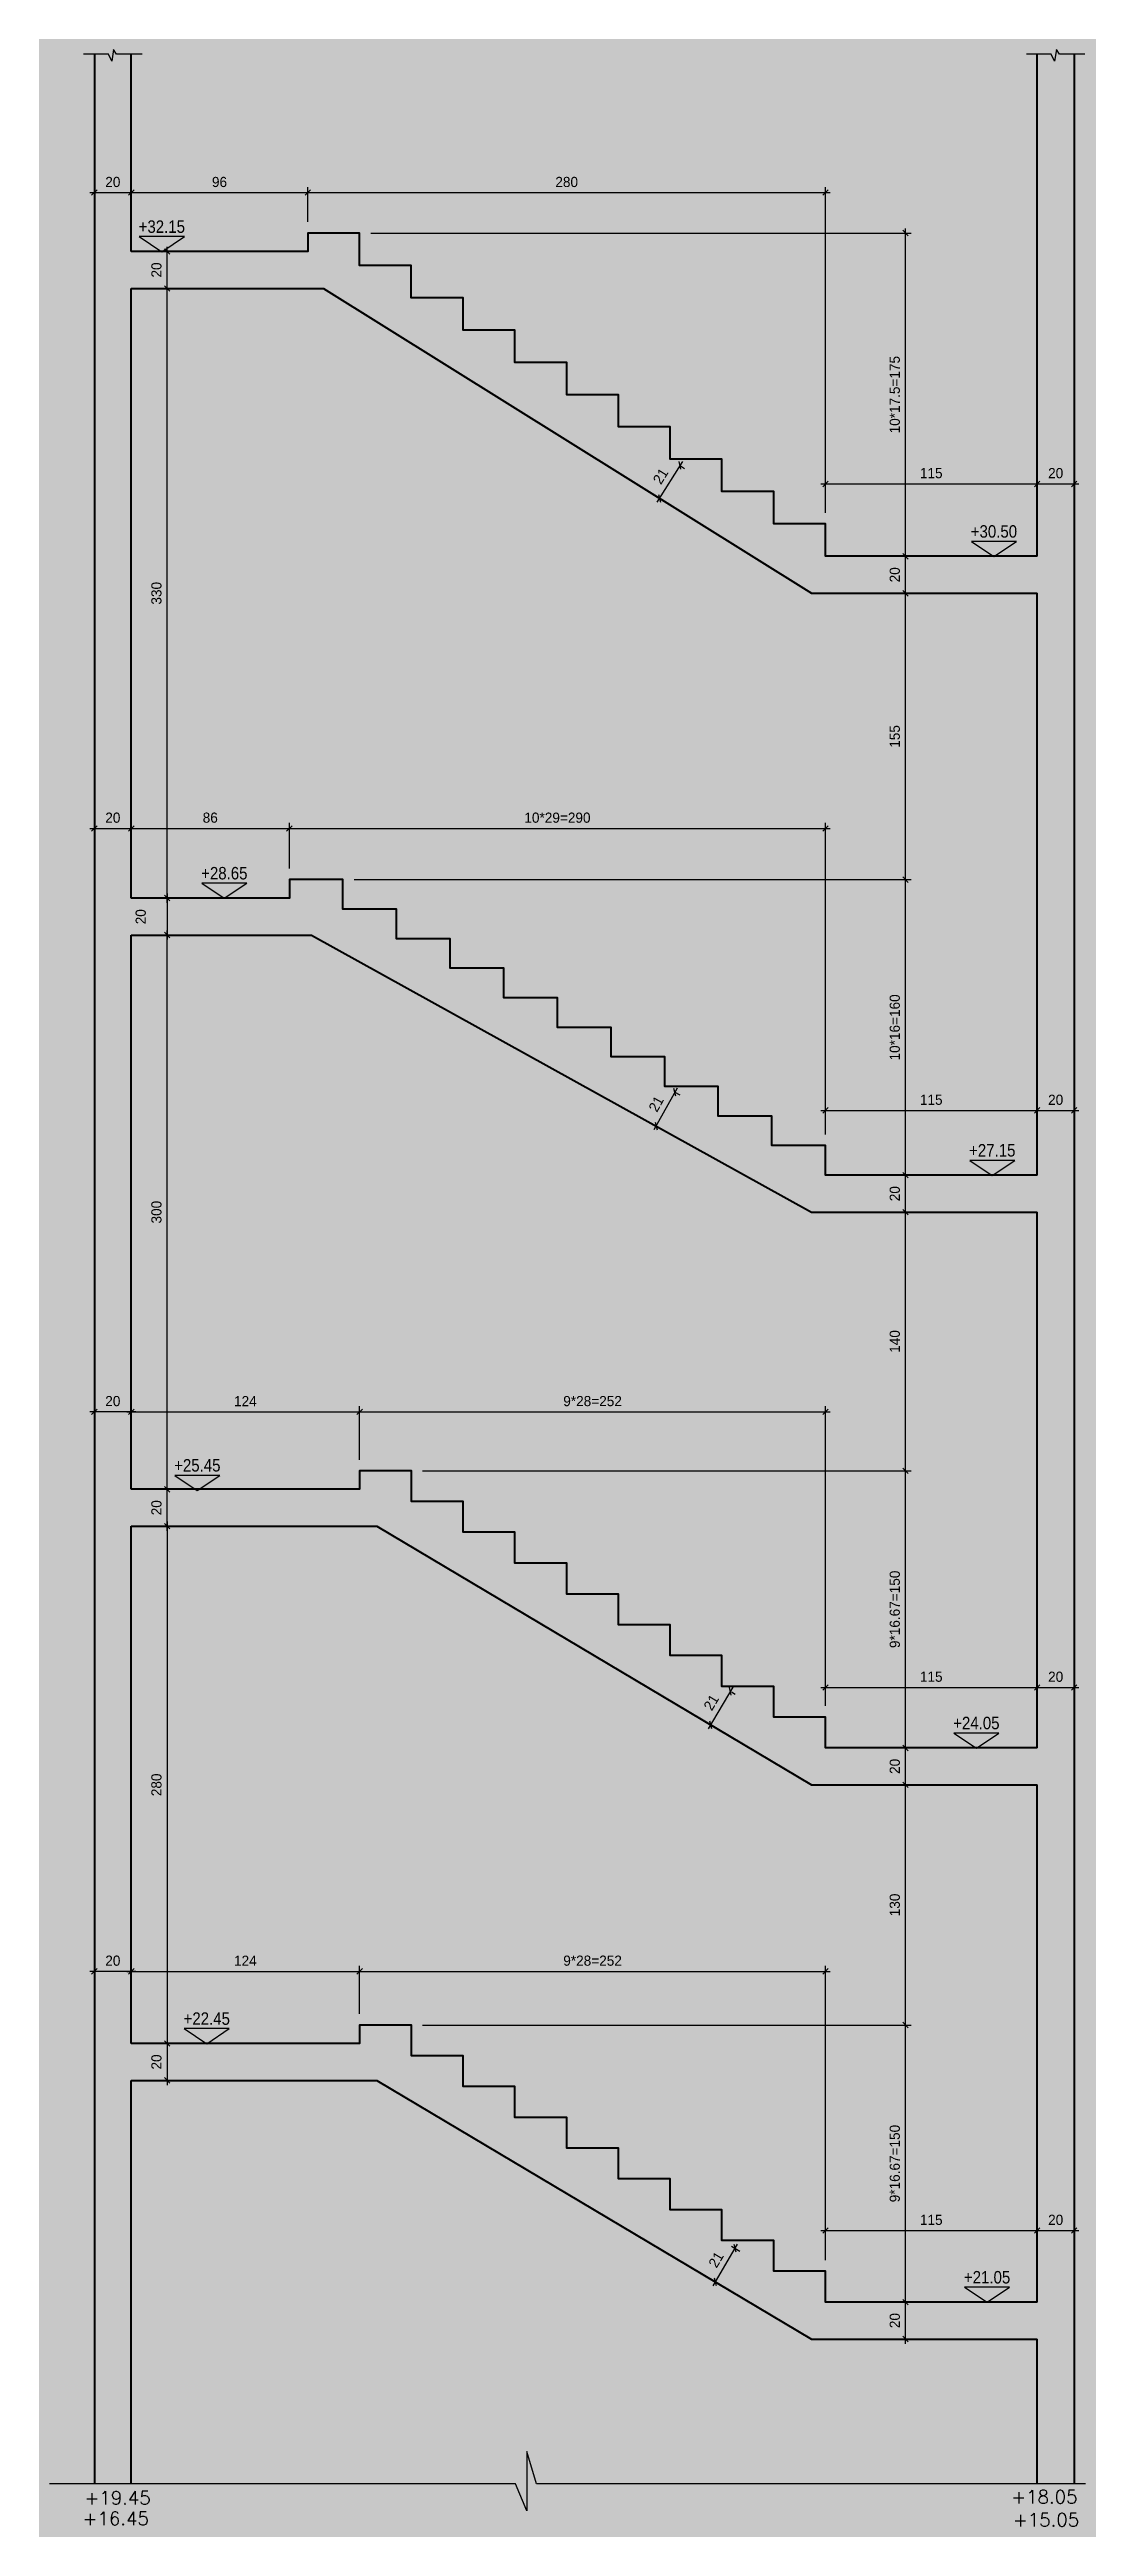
# Model space of a CAD drawing. Header units: inches. Extents: x -5298 to 11252, y 8210 to 22495.
# Drawn here: x 7576 to 8137, y 16895 to 18236 of the extents above; entities that cross this region are included whole.
import ezdxf
from ezdxf.enums import TextEntityAlignment as Align

# ---------------------------------------------------------------- set-up
doc = ezdxf.new("R2010")
doc.units = ezdxf.units.IN
doc.header["$LTSCALE"] = 55
doc.header["$MEASUREMENT"] = 0
doc.layers.get('Defpoints').update_dxf_attribs({"color": 40})
for name, color, linetype in [('BEAM', 3, 'Continuous'), ('break', 1, 'Continuous'), ('dim', 2, 'Continuous'), ('otm', 3, 'Continuous'), ('otm-text', 1, 'Continuous'), ('P-lines', 3, 'Continuous')]:
    doc.layers.add(name, color=color, linetype=linetype)
doc.layers.add('W-Conc', color=3, linetype='Continuous', lineweight=40)
doc.styles.add('danmm', font='danmm.shx', dxfattribs={"width": 0.9})
doc.styles.add('HEBTXT', font='hebtxt-weld.shx')
doc.styles.add('ROMANS', font='romans')
doc.dimstyles.new('25', dxfattribs={"dimtxt": 5.5, "dimasz": 3, "dimexe": 3, "dimexo": 6, "dimgap": 3, "dimtad": 1, "dimdec": 0, "dimrnd": 0.5, "dimdsep": 46, "dimtxsty": 'HEBTXT', "dimblk1": 'OBLIQUE', "dimblk2": 'OBLIQUE', "dimsah": 1, "dimcen": 1, "dimdle": 2.5, "dimclre": 9, "dimclrt": 3, "dimadec": 0, "dimazin": 0, "dimtfac": 1, "dimtdec": 0, "dimtix": 1, "dimtmove": 2, "dimatfit": 3, "dimldrblk": 'OBLIQUE', "dimfxl": 1, "dimtolj": 1, "dimarcsym": 0})

msp = doc.modelspace()

# ---------------------------------------------------------------- texts
at = {"layer": 'otm', "color": 1, "style": 'ROMANS'}
for s, p in [('+19.45', (7595.4, 16907.2, -0.3)), ('+18.05', (8096.7, 16907.7, -0.6)), ('+16.45', (7594.4, 16896, -0.3)), ('+15.05', (8097.6, 16895.3, -0.6))]:
    msp.add_text(s, height=7.2, dxfattribs=at).set_placement(p)

# ---------------------------------------------------------------- blocks, each defined once
blk = doc.blocks.new('MF1')
blk.add_lwpolyline([(30, 20), (0, 0), (-30, 20)], close=True)
at = {"style": 'ROMANS'}
blk.add_attdef('0', text='', height=6, dxfattribs=at).set_placement((0, 25), align=Align.CENTER)
blk = doc.blocks.new('_OBLIQUE')
at = {"color": 0, "linetype": 'ByBlock'}
blk.add_line((-0.5, -0.5), (0.5, 0.5), dxfattribs=at)
blk = doc.blocks.new('*D1334')
at = {"layer": 'Defpoints', "color": 0, "linetype": 'Continuous', "ltscale": 5, "transparency": 16777216}
for p in [(7940.2, 17050, -0.1), (7929.4, 17032, -0.1), (7936.5, 17027.8)]:
    blk.add_point(p, dxfattribs=at)
at = {"layer": 'dim', "color": 0, "linetype": 'Continuous', "lineweight": -2, "ltscale": 5, "transparency": 16777216}
blk.add_line((7948.5, 17048), (7935.2, 17025.6), dxfattribs=at)
at = {"layer": 'dim', "color": 9, "linetype": 'Continuous', "lineweight": -2, "ltscale": 5, "transparency": 16777216}
for p, q in [((7945.3, 17047), (7949.8, 17044.3)), ((7934.6, 17028.9), (7939.1, 17026.2))]:
    blk.add_line(p, q, dxfattribs=at)
at = {"layer": 'dim', "color": 0, "linetype": 'Continuous', "lineweight": -2, "ltscale": 5, "transparency": 16777216, "xscale": 3, "yscale": 3, "zscale": 3}
for p, rotation in [((7947.3, 17045.8), 59.23224426472751), ((7936.5, 17027.8), 239.2322442647276)]:
    blk.add_blockref('_OBLIQUE', p, dxfattribs=dict(at, rotation=rotation))
at = {"layer": 'dim', "color": 3, "linetype": 'Continuous', "ltscale": 5, "transparency": 16777216, "insert": (7937, 17039.7), "char_height": 5.5, "attachment_point": 5, "rotation": 59.2322, "style": 'HEBTXT'}
blk.add_mtext('\\A1;21', dxfattribs=at)
blk = doc.blocks.new('*D1324')
at = {"layer": 'Defpoints', "color": 0, "linetype": 'Continuous', "ltscale": 5, "transparency": 16777216}
for p in [(7940.2, 17350, -0.1), (7929.4, 17332, -0.1), (7934, 17329.3)]:
    blk.add_point(p, dxfattribs=at)
at = {"layer": 'dim', "color": 0, "linetype": 'Continuous', "lineweight": -2, "ltscale": 5, "transparency": 16777216}
blk.add_line((7946, 17349.5), (7932.7, 17327.1), dxfattribs=at)
at = {"layer": 'dim', "color": 9, "linetype": 'Continuous', "lineweight": -2, "ltscale": 5, "transparency": 16777216}
for p, q in [((7945.3, 17347), (7947.3, 17345.8)), ((7934.6, 17328.9), (7936.5, 17327.8))]:
    blk.add_line(p, q, dxfattribs=at)
at = {"layer": 'dim', "color": 0, "linetype": 'Continuous', "lineweight": -2, "ltscale": 5, "transparency": 16777216, "xscale": 3, "yscale": 3, "zscale": 3}
for p, rotation in [((7944.7, 17347.3), 59.23224426472751), ((7934, 17329.3), 239.2322442647276)]:
    blk.add_blockref('_OBLIQUE', p, dxfattribs=dict(at, rotation=rotation))
at = {"layer": 'dim', "color": 3, "linetype": 'Continuous', "ltscale": 5, "transparency": 16777216, "insert": (7934.4, 17341.3), "char_height": 5.5, "attachment_point": 5, "rotation": 59.2322, "style": 'HEBTXT'}
blk.add_mtext('\\A1;21', dxfattribs=at)
blk = doc.blocks.new('*D1325')
at = {"layer": 'Defpoints', "color": 0, "linetype": 'Continuous', "ltscale": 5, "transparency": 16777216}
for p in [(7909.2, 17674.7, -0.2), (7899, 17656.4, -0.2), (7904.6, 17653.3)]:
    blk.add_point(p, dxfattribs=at)
at = {"layer": 'dim', "color": 0, "linetype": 'Continuous', "lineweight": -2, "ltscale": 5, "transparency": 16777216}
blk.add_line((7916, 17673.8), (7903.4, 17651.2), dxfattribs=at)
at = {"layer": 'dim', "color": 9, "linetype": 'Continuous', "lineweight": -2, "ltscale": 5, "transparency": 16777216}
for p, q in [((7914.4, 17671.8), (7917.4, 17670.2)), ((7904.3, 17653.5), (7907.2, 17651.9))]:
    blk.add_line(p, q, dxfattribs=at)
at = {"layer": 'dim', "color": 0, "linetype": 'Continuous', "lineweight": -2, "ltscale": 5, "transparency": 16777216, "xscale": 3, "yscale": 3, "zscale": 3}
for p, rotation in [((7914.7, 17671.6), 60.987232589096), ((7904.6, 17653.3), 240.987232589096)]:
    blk.add_blockref('_OBLIQUE', p, dxfattribs=dict(at, rotation=rotation))
at = {"layer": 'dim', "color": 3, "linetype": 'Continuous', "ltscale": 5, "transparency": 16777216, "insert": (7904.6, 17665.3), "char_height": 5.5, "attachment_point": 5, "rotation": 60.9872, "style": 'HEBTXT'}
blk.add_mtext('\\A1;21', dxfattribs=at)
blk = doc.blocks.new('*D1326')
at = {"layer": 'Defpoints', "color": 0, "linetype": 'Continuous', "ltscale": 5, "transparency": 16777216}
for p in [(7912.2, 18014.2, -0.2), (7901.1, 17996.4, -0.2), (7906.4, 17993.1)]:
    blk.add_point(p, dxfattribs=at)
at = {"layer": 'dim', "color": 0, "linetype": 'Continuous', "lineweight": -2, "ltscale": 5, "transparency": 16777216}
blk.add_line((7918.8, 18013.1), (7905, 17991), dxfattribs=at)
at = {"layer": 'dim', "color": 9, "linetype": 'Continuous', "lineweight": -2, "ltscale": 5, "transparency": 16777216}
for p, q in [((7917.3, 18011), (7920, 18009.3)), ((7906.2, 17993.3), (7908.9, 17991.6))]:
    blk.add_line(p, q, dxfattribs=at)
at = {"layer": 'dim', "color": 0, "linetype": 'Continuous', "lineweight": -2, "ltscale": 5, "transparency": 16777216, "xscale": 3, "yscale": 3, "zscale": 3}
for p, rotation in [((7917.5, 18010.9), 58.0063335291053), ((7906.4, 17993.1), 238.0063335291053)]:
    blk.add_blockref('_OBLIQUE', p, dxfattribs=dict(at, rotation=rotation))
at = {"layer": 'dim', "color": 3, "linetype": 'Continuous', "ltscale": 5, "transparency": 16777216, "insert": (7907, 18005.1), "char_height": 5.5, "attachment_point": 5, "rotation": 58.0063, "style": 'HEBTXT'}
blk.add_mtext('\\A1;21', dxfattribs=at)
blk = doc.blocks.new('*D1341')
at = {"layer": 'Defpoints', "color": 0, "linetype": 'Continuous', "ltscale": 5, "transparency": 16777216}
for p in [(7633.5, 17776.7, -0.2), (7640.1, 17756.7), (7644.5, 17756.7, -0.2)]:
    blk.add_point(p, dxfattribs=at)
at = {"layer": 'dim', "color": 0, "linetype": 'Continuous', "lineweight": -2, "ltscale": 5, "transparency": 16777216}
blk.add_line((7640.1, 17779.2), (7640.1, 17754.2), dxfattribs=at)
at = {"layer": 'dim', "color": 9, "linetype": 'Continuous', "lineweight": -2, "ltscale": 5, "transparency": 16777216}
for p, q in [((7639.5, 17776.7), (7643.1, 17776.7)), ((7638.5, 17756.7), (7637.1, 17756.7))]:
    blk.add_line(p, q, dxfattribs=at)
at = {"layer": 'dim', "color": 0, "linetype": 'Continuous', "lineweight": -2, "ltscale": 5, "transparency": 16777216, "xscale": 3, "yscale": 3, "zscale": 3}
for p, rotation in [((7640.1, 17776.7), 90), ((7640.1, 17756.7), 270)]:
    blk.add_blockref('_OBLIQUE', p, dxfattribs=dict(at, rotation=rotation))
at = {"layer": 'dim', "color": 3, "linetype": 'Continuous', "ltscale": 5, "transparency": 16777216, "insert": (7625.8, 17766.6), "char_height": 5.5, "attachment_point": 5, "rotation": 90, "style": 'HEBTXT'}
blk.add_mtext('\\A1;20', dxfattribs=at)
blk = doc.blocks.new('*D1342')
at = {"layer": 'Defpoints', "color": 0, "linetype": 'Continuous', "ltscale": 5, "transparency": 16777216}
for p in [(7640.1, 18106.7), (7642.6, 18106.7, -0.2), (7633.5, 17776.7, -0.2)]:
    blk.add_point(p, dxfattribs=at)
at = {"layer": 'dim', "color": 9, "linetype": 'Continuous', "lineweight": -2, "ltscale": 5, "transparency": 16777216}
for p, q in [((7636.6, 18106.7), (7637.1, 18106.7)), ((7639.5, 17776.7), (7643.1, 17776.7))]:
    blk.add_line(p, q, dxfattribs=at)
at = {"layer": 'dim', "color": 0, "linetype": 'Continuous', "lineweight": -2, "ltscale": 5, "transparency": 16777216}
blk.add_line((7640.1, 17774.2), (7640.1, 18109.2), dxfattribs=at)
at = {"layer": 'dim', "color": 0, "linetype": 'Continuous', "lineweight": -2, "ltscale": 5, "transparency": 16777216, "xscale": 3, "yscale": 3, "zscale": 3}
for p, rotation in [((7640.1, 18106.7), 90), ((7640.1, 17776.7), 270)]:
    blk.add_blockref('_OBLIQUE', p, dxfattribs=dict(at, rotation=rotation))
at = {"layer": 'dim', "color": 3, "linetype": 'Continuous', "ltscale": 5, "transparency": 16777216, "insert": (7634.3, 17941.7), "char_height": 5.5, "attachment_point": 5, "rotation": 90, "style": 'HEBTXT'}
blk.add_mtext('\\A1;330', dxfattribs=at)
blk = doc.blocks.new('*D1343')
at = {"layer": 'Defpoints', "color": 0, "linetype": 'Continuous', "ltscale": 5, "transparency": 16777216}
for p in [(7640.1, 18126.7), (7644.1, 18126.7, -0.2), (7642.6, 18106.7, -0.2)]:
    blk.add_point(p, dxfattribs=at)
at = {"layer": 'dim', "color": 0, "linetype": 'Continuous', "lineweight": -2, "ltscale": 5, "transparency": 16777216}
blk.add_line((7640.1, 18104.2), (7640.1, 18129.2), dxfattribs=at)
at = {"layer": 'dim', "color": 9, "linetype": 'Continuous', "lineweight": -2, "ltscale": 5, "transparency": 16777216}
for p, q in [((7638.1, 18126.7), (7637.1, 18126.7)), ((7636.6, 18106.7), (7637.1, 18106.7))]:
    blk.add_line(p, q, dxfattribs=at)
at = {"layer": 'dim', "color": 0, "linetype": 'Continuous', "lineweight": -2, "ltscale": 5, "transparency": 16777216, "xscale": 3, "yscale": 3, "zscale": 3}
for p, rotation in [((7640.1, 18126.7), 90), ((7640.1, 18106.7), 270)]:
    blk.add_blockref('_OBLIQUE', p, dxfattribs=dict(at, rotation=rotation))
at = {"layer": 'dim', "color": 3, "linetype": 'Continuous', "ltscale": 5, "transparency": 16777216, "insert": (7634.3, 18116.7), "char_height": 5.5, "attachment_point": 5, "rotation": 90, "style": 'HEBTXT'}
blk.add_mtext('\\A1;20', dxfattribs=at)
blk = doc.blocks.new('*D1344')
at = {"layer": 'Defpoints', "color": 0, "linetype": 'Continuous', "ltscale": 5, "transparency": 16777216}
for p in [(7642.1, 17436.7, -0.1), (7640.1, 17156.7), (7641.9, 17156.7, -0.1)]:
    blk.add_point(p, dxfattribs=at)
at = {"layer": 'dim', "color": 9, "linetype": 'Continuous', "lineweight": -2, "ltscale": 5, "transparency": 16777216}
for p, q in [((7636.1, 17436.7), (7637.1, 17436.7)), ((7635.9, 17156.7), (7637.1, 17156.7))]:
    blk.add_line(p, q, dxfattribs=at)
at = {"layer": 'dim', "color": 0, "linetype": 'Continuous', "lineweight": -2, "ltscale": 5, "transparency": 16777216}
blk.add_line((7640.1, 17439.2), (7640.1, 17154.2), dxfattribs=at)
at = {"layer": 'dim', "color": 0, "linetype": 'Continuous', "lineweight": -2, "ltscale": 5, "transparency": 16777216, "xscale": 3, "yscale": 3, "zscale": 3}
for p, rotation in [((7640.1, 17436.7), 90), ((7640.1, 17156.7), 270)]:
    blk.add_blockref('_OBLIQUE', p, dxfattribs=dict(at, rotation=rotation))
at = {"layer": 'dim', "color": 3, "linetype": 'Continuous', "ltscale": 5, "transparency": 16777216, "insert": (7634.3, 17296.7), "char_height": 5.5, "attachment_point": 5, "rotation": 90, "style": 'HEBTXT'}
blk.add_mtext('\\A1;280', dxfattribs=at)
blk = doc.blocks.new('*D1345')
at = {"layer": 'Defpoints', "color": 0, "linetype": 'Continuous', "ltscale": 5, "transparency": 16777216}
for p in [(7641.9, 17156.7, -0.1), (7640.1, 17136.7), (7642.3, 17136.7, -0.1)]:
    blk.add_point(p, dxfattribs=at)
at = {"layer": 'dim', "color": 9, "linetype": 'Continuous', "lineweight": -2, "ltscale": 5, "transparency": 16777216}
for p, q in [((7635.9, 17156.7), (7637.1, 17156.7)), ((7636.3, 17136.7), (7637.1, 17136.7))]:
    blk.add_line(p, q, dxfattribs=at)
at = {"layer": 'dim', "color": 0, "linetype": 'Continuous', "lineweight": -2, "ltscale": 5, "transparency": 16777216}
blk.add_line((7640.1, 17159.2), (7640.1, 17134.2), dxfattribs=at)
at = {"layer": 'dim', "color": 0, "linetype": 'Continuous', "lineweight": -2, "ltscale": 5, "transparency": 16777216, "xscale": 3, "yscale": 3, "zscale": 3}
for p, rotation in [((7640.1, 17156.7), 90), ((7640.1, 17136.7), 270)]:
    blk.add_blockref('_OBLIQUE', p, dxfattribs=dict(at, rotation=rotation))
at = {"layer": 'dim', "color": 3, "linetype": 'Continuous', "ltscale": 5, "transparency": 16777216, "insert": (7634.3, 17146.7), "char_height": 5.5, "attachment_point": 5, "rotation": 90, "style": 'HEBTXT'}
blk.add_mtext('\\A1;20', dxfattribs=at)
blk = doc.blocks.new('*D1378')
at = {"layer": 'Defpoints', "color": 0, "linetype": 'Continuous', "ltscale": 5, "transparency": 16777216}
for p in [(8039.5, 17016.7), (8043.5, 17016.7, -0.1), (8043.7, 16996.7, -0.1)]:
    blk.add_point(p, dxfattribs=at)
at = {"layer": 'dim', "color": 9, "linetype": 'Continuous', "lineweight": -2, "ltscale": 5, "transparency": 16777216}
for p, q in [((8037.5, 17016.7), (8036.5, 17016.7)), ((8037.7, 16996.7), (8036.5, 16996.7))]:
    blk.add_line(p, q, dxfattribs=at)
at = {"layer": 'dim', "color": 0, "linetype": 'Continuous', "lineweight": -2, "ltscale": 5, "transparency": 16777216}
blk.add_line((8039.5, 16994.2), (8039.5, 17019.2), dxfattribs=at)
at = {"layer": 'dim', "color": 0, "linetype": 'Continuous', "lineweight": -2, "ltscale": 5, "transparency": 16777216, "xscale": 3, "yscale": 3, "zscale": 3}
for p, rotation in [((8039.5, 17016.7), 90), ((8039.5, 16996.7), 270)]:
    blk.add_blockref('_OBLIQUE', p, dxfattribs=dict(at, rotation=rotation))
at = {"layer": 'dim', "color": 3, "linetype": 'Continuous', "ltscale": 5, "transparency": 16777216, "insert": (8033.7, 17006.7), "char_height": 5.5, "attachment_point": 5, "rotation": 90, "style": 'HEBTXT'}
blk.add_mtext('\\A1;20', dxfattribs=at)
blk = doc.blocks.new('*D1379')
at = {"layer": 'Defpoints', "color": 0, "linetype": 'Continuous', "ltscale": 5, "transparency": 16777216}
for p in [(7772.2, 17166.7, -0.1), (8039.5, 17166.7), (8043.5, 17016.7, -0.1)]:
    blk.add_point(p, dxfattribs=at)
at = {"layer": 'dim', "color": 9, "linetype": 'Continuous', "lineweight": -2, "ltscale": 5, "transparency": 16777216}
for p, q in [((7778.2, 17166.7), (8042.5, 17166.7)), ((8037.5, 17016.7), (8036.5, 17016.7))]:
    blk.add_line(p, q, dxfattribs=at)
at = {"layer": 'dim', "color": 0, "linetype": 'Continuous', "lineweight": -2, "ltscale": 5, "transparency": 16777216}
blk.add_line((8039.5, 17014.2), (8039.5, 17169.2), dxfattribs=at)
at = {"layer": 'dim', "color": 0, "linetype": 'Continuous', "lineweight": -2, "ltscale": 5, "transparency": 16777216, "xscale": 3, "yscale": 3, "zscale": 3}
for p, rotation in [((8039.5, 17166.7), 90), ((8039.5, 17016.7), 270)]:
    blk.add_blockref('_OBLIQUE', p, dxfattribs=dict(at, rotation=rotation))
at = {"layer": 'dim', "color": 3, "linetype": 'Continuous', "ltscale": 5, "transparency": 16777216, "insert": (8033.7, 17091.7), "char_height": 5.5, "attachment_point": 5, "rotation": 90, "style": 'HEBTXT'}
blk.add_mtext('\\A1;9*16.67=150', dxfattribs=at)
blk = doc.blocks.new('*D1380')
at = {"layer": 'Defpoints', "color": 0, "linetype": 'Continuous', "ltscale": 5, "transparency": 16777216}
for p in [(8039.5, 17296.7), (8045.2, 17296.7, -0.1), (7772.2, 17166.7, -0.1)]:
    blk.add_point(p, dxfattribs=at)
at = {"layer": 'dim', "color": 9, "linetype": 'Continuous', "lineweight": -2, "ltscale": 5, "transparency": 16777216}
for p, q in [((8039.2, 17296.7), (8036.5, 17296.7)), ((7778.2, 17166.7), (8042.5, 17166.7))]:
    blk.add_line(p, q, dxfattribs=at)
at = {"layer": 'dim', "color": 0, "linetype": 'Continuous', "lineweight": -2, "ltscale": 5, "transparency": 16777216}
blk.add_line((8039.5, 17164.2), (8039.5, 17299.2), dxfattribs=at)
at = {"layer": 'dim', "color": 0, "linetype": 'Continuous', "lineweight": -2, "ltscale": 5, "transparency": 16777216, "xscale": 3, "yscale": 3, "zscale": 3}
for p, rotation in [((8039.5, 17296.7), 90), ((8039.5, 17166.7), 270)]:
    blk.add_blockref('_OBLIQUE', p, dxfattribs=dict(at, rotation=rotation))
at = {"layer": 'dim', "color": 3, "linetype": 'Continuous', "ltscale": 5, "transparency": 16777216, "insert": (8033.7, 17231.7), "char_height": 5.5, "attachment_point": 5, "rotation": 90, "style": 'HEBTXT'}
blk.add_mtext('\\A1;130', dxfattribs=at)
blk = doc.blocks.new('*D1381')
at = {"layer": 'Defpoints', "color": 0, "linetype": 'Continuous', "ltscale": 5, "transparency": 16777216}
for p in [(8039.5, 17316.7), (8043.8, 17316.7, -0.1), (8045.2, 17296.7, -0.1)]:
    blk.add_point(p, dxfattribs=at)
at = {"layer": 'dim', "color": 9, "linetype": 'Continuous', "lineweight": -2, "ltscale": 5, "transparency": 16777216}
for p, q in [((8037.8, 17316.7), (8036.5, 17316.7)), ((8039.2, 17296.7), (8036.5, 17296.7))]:
    blk.add_line(p, q, dxfattribs=at)
at = {"layer": 'dim', "color": 0, "linetype": 'Continuous', "lineweight": -2, "ltscale": 5, "transparency": 16777216}
blk.add_line((8039.5, 17294.2), (8039.5, 17319.2), dxfattribs=at)
at = {"layer": 'dim', "color": 0, "linetype": 'Continuous', "lineweight": -2, "ltscale": 5, "transparency": 16777216, "xscale": 3, "yscale": 3, "zscale": 3}
for p, rotation in [((8039.5, 17316.7), 90), ((8039.5, 17296.7), 270)]:
    blk.add_blockref('_OBLIQUE', p, dxfattribs=dict(at, rotation=rotation))
at = {"layer": 'dim', "color": 3, "linetype": 'Continuous', "ltscale": 5, "transparency": 16777216, "insert": (8033.7, 17306.7), "char_height": 5.5, "attachment_point": 5, "rotation": 90, "style": 'HEBTXT'}
blk.add_mtext('\\A1;20', dxfattribs=at)
blk = doc.blocks.new('*D1382')
at = {"layer": 'Defpoints', "color": 0, "linetype": 'Continuous', "ltscale": 5, "transparency": 16777216}
for p in [(7772.2, 17466.7, -0.1), (8039.5, 17466.7), (8043.8, 17316.7, -0.1)]:
    blk.add_point(p, dxfattribs=at)
at = {"layer": 'dim', "color": 9, "linetype": 'Continuous', "lineweight": -2, "ltscale": 5, "transparency": 16777216}
for p, q in [((7778.2, 17466.7), (8042.5, 17466.7)), ((8037.8, 17316.7), (8036.5, 17316.7))]:
    blk.add_line(p, q, dxfattribs=at)
at = {"layer": 'dim', "color": 0, "linetype": 'Continuous', "lineweight": -2, "ltscale": 5, "transparency": 16777216}
blk.add_line((8039.5, 17314.2), (8039.5, 17469.2), dxfattribs=at)
at = {"layer": 'dim', "color": 0, "linetype": 'Continuous', "lineweight": -2, "ltscale": 5, "transparency": 16777216, "xscale": 3, "yscale": 3, "zscale": 3}
for p, rotation in [((8039.5, 17466.7), 90), ((8039.5, 17316.7), 270)]:
    blk.add_blockref('_OBLIQUE', p, dxfattribs=dict(at, rotation=rotation))
at = {"layer": 'dim', "color": 3, "linetype": 'Continuous', "ltscale": 5, "transparency": 16777216, "insert": (8033.7, 17391.7), "char_height": 5.5, "attachment_point": 5, "rotation": 90, "style": 'HEBTXT'}
blk.add_mtext('\\A1;9*16.67=150', dxfattribs=at)
blk = doc.blocks.new('*D1383')
at = {"layer": 'Defpoints', "color": 0, "linetype": 'Continuous', "ltscale": 5, "transparency": 16777216}
for p in [(8039.5, 17606.7), (8043.6, 17606.7, -0.2), (7772.2, 17466.7, -0.1)]:
    blk.add_point(p, dxfattribs=at)
at = {"layer": 'dim', "color": 9, "linetype": 'Continuous', "lineweight": -2, "ltscale": 5, "transparency": 16777216}
for p, q in [((8037.6, 17606.7), (8036.5, 17606.7)), ((7778.2, 17466.7), (8042.5, 17466.7))]:
    blk.add_line(p, q, dxfattribs=at)
at = {"layer": 'dim', "color": 0, "linetype": 'Continuous', "lineweight": -2, "ltscale": 5, "transparency": 16777216}
blk.add_line((8039.5, 17464.2), (8039.5, 17609.2), dxfattribs=at)
at = {"layer": 'dim', "color": 0, "linetype": 'Continuous', "lineweight": -2, "ltscale": 5, "transparency": 16777216, "xscale": 3, "yscale": 3, "zscale": 3}
for p, rotation in [((8039.5, 17606.7), 90), ((8039.5, 17466.7), 270)]:
    blk.add_blockref('_OBLIQUE', p, dxfattribs=dict(at, rotation=rotation))
at = {"layer": 'dim', "color": 3, "linetype": 'Continuous', "ltscale": 5, "transparency": 16777216, "insert": (8033.7, 17536.7), "char_height": 5.5, "attachment_point": 5, "rotation": 90, "style": 'HEBTXT'}
blk.add_mtext('\\A1;140', dxfattribs=at)
blk = doc.blocks.new('*D1384')
at = {"layer": 'Defpoints', "color": 0, "linetype": 'Continuous', "ltscale": 5, "transparency": 16777216}
for p in [(8039.5, 17626.7), (8041.6, 17626.7, -0.2), (8043.6, 17606.7, -0.2)]:
    blk.add_point(p, dxfattribs=at)
at = {"layer": 'dim', "color": 9, "linetype": 'Continuous', "lineweight": -2, "ltscale": 5, "transparency": 16777216}
for p, q in [((8035.6, 17626.7), (8036.5, 17626.7)), ((8037.6, 17606.7), (8036.5, 17606.7))]:
    blk.add_line(p, q, dxfattribs=at)
at = {"layer": 'dim', "color": 0, "linetype": 'Continuous', "lineweight": -2, "ltscale": 5, "transparency": 16777216}
blk.add_line((8039.5, 17604.2), (8039.5, 17629.2), dxfattribs=at)
at = {"layer": 'dim', "color": 0, "linetype": 'Continuous', "lineweight": -2, "ltscale": 5, "transparency": 16777216, "xscale": 3, "yscale": 3, "zscale": 3}
for p, rotation in [((8039.5, 17626.7), 90), ((8039.5, 17606.7), 270)]:
    blk.add_blockref('_OBLIQUE', p, dxfattribs=dict(at, rotation=rotation))
at = {"layer": 'dim', "color": 3, "linetype": 'Continuous', "ltscale": 5, "transparency": 16777216, "insert": (8033.7, 17616.7), "char_height": 5.5, "attachment_point": 5, "rotation": 90, "style": 'HEBTXT'}
blk.add_mtext('\\A1;20', dxfattribs=at)
blk = doc.blocks.new('*D1385')
at = {"layer": 'Defpoints', "color": 0, "linetype": 'Continuous', "ltscale": 5, "transparency": 16777216}
for p in [(7735.2, 17786.7, -0.2), (8039.5, 17786.7), (8041.6, 17626.7, -0.2)]:
    blk.add_point(p, dxfattribs=at)
at = {"layer": 'dim', "color": 9, "linetype": 'Continuous', "lineweight": -2, "ltscale": 5, "transparency": 16777216}
for p, q in [((7741.2, 17786.7), (8042.5, 17786.7)), ((8035.6, 17626.7), (8036.5, 17626.7))]:
    blk.add_line(p, q, dxfattribs=at)
at = {"layer": 'dim', "color": 0, "linetype": 'Continuous', "lineweight": -2, "ltscale": 5, "transparency": 16777216}
blk.add_line((8039.5, 17624.2), (8039.5, 17789.2), dxfattribs=at)
at = {"layer": 'dim', "color": 0, "linetype": 'Continuous', "lineweight": -2, "ltscale": 5, "transparency": 16777216, "xscale": 3, "yscale": 3, "zscale": 3}
for p, rotation in [((8039.5, 17786.7), 90), ((8039.5, 17626.7), 270)]:
    blk.add_blockref('_OBLIQUE', p, dxfattribs=dict(at, rotation=rotation))
at = {"layer": 'dim', "color": 3, "linetype": 'Continuous', "ltscale": 5, "transparency": 16777216, "insert": (8033.7, 17706.7), "char_height": 5.5, "attachment_point": 5, "rotation": 90, "style": 'HEBTXT'}
blk.add_mtext('\\A1;10*16=160', dxfattribs=at)
blk = doc.blocks.new('*D1365')
at = {"layer": 'Defpoints', "color": 0, "linetype": 'Continuous', "ltscale": 5, "transparency": 16777216}
for p in [(8039.5, 17941.7), (8044.9, 17941.7, -0.2), (7735.2, 17786.7, -0.2)]:
    blk.add_point(p, dxfattribs=at)
at = {"layer": 'dim', "color": 9, "linetype": 'Continuous', "lineweight": -2, "ltscale": 5, "transparency": 16777216}
for p, q in [((8038.9, 17941.7), (8036.5, 17941.7)), ((7741.2, 17786.7), (8042.5, 17786.7))]:
    blk.add_line(p, q, dxfattribs=at)
at = {"layer": 'dim', "color": 0, "linetype": 'Continuous', "lineweight": -2, "ltscale": 5, "transparency": 16777216}
blk.add_line((8039.5, 17784.2), (8039.5, 17944.2), dxfattribs=at)
at = {"layer": 'dim', "color": 0, "linetype": 'Continuous', "lineweight": -2, "ltscale": 5, "transparency": 16777216, "xscale": 3, "yscale": 3, "zscale": 3}
for p, rotation in [((8039.5, 17941.7), 90), ((8039.5, 17786.7), 270)]:
    blk.add_blockref('_OBLIQUE', p, dxfattribs=dict(at, rotation=rotation))
at = {"layer": 'dim', "color": 3, "linetype": 'Continuous', "ltscale": 5, "transparency": 16777216, "insert": (8033.7, 17864.2), "char_height": 5.5, "attachment_point": 5, "rotation": 90, "style": 'HEBTXT'}
blk.add_mtext('\\A1;155', dxfattribs=at)
blk = doc.blocks.new('*D1366')
at = {"layer": 'Defpoints', "color": 0, "linetype": 'Continuous', "ltscale": 5, "transparency": 16777216}
for p in [(8039.5, 17961.7), (8044.2, 17961.7, -0.2), (8044.9, 17941.7, -0.2)]:
    blk.add_point(p, dxfattribs=at)
at = {"layer": 'dim', "color": 9, "linetype": 'Continuous', "lineweight": -2, "ltscale": 5, "transparency": 16777216}
for p, q in [((8038.2, 17961.7), (8036.5, 17961.7)), ((8038.9, 17941.7), (8036.5, 17941.7))]:
    blk.add_line(p, q, dxfattribs=at)
at = {"layer": 'dim', "color": 0, "linetype": 'Continuous', "lineweight": -2, "ltscale": 5, "transparency": 16777216}
blk.add_line((8039.5, 17939.2), (8039.5, 17964.2), dxfattribs=at)
at = {"layer": 'dim', "color": 0, "linetype": 'Continuous', "lineweight": -2, "ltscale": 5, "transparency": 16777216, "xscale": 3, "yscale": 3, "zscale": 3}
for p, rotation in [((8039.5, 17961.7), 90), ((8039.5, 17941.7), 270)]:
    blk.add_blockref('_OBLIQUE', p, dxfattribs=dict(at, rotation=rotation))
at = {"layer": 'dim', "color": 3, "linetype": 'Continuous', "ltscale": 5, "transparency": 16777216, "insert": (8033.7, 17951.7), "char_height": 5.5, "attachment_point": 5, "rotation": 90, "style": 'HEBTXT'}
blk.add_mtext('\\A1;20', dxfattribs=at)
blk = doc.blocks.new('*D1367')
at = {"layer": 'Defpoints', "color": 0, "linetype": 'Continuous', "ltscale": 5, "transparency": 16777216}
for p in [(7744.2, 18136.7, -0.2), (8039.5, 18136.7), (8044.2, 17961.7, -0.2)]:
    blk.add_point(p, dxfattribs=at)
at = {"layer": 'dim', "color": 9, "linetype": 'Continuous', "lineweight": -2, "ltscale": 5, "transparency": 16777216}
for p, q in [((7750.2, 18136.7), (8042.5, 18136.7)), ((8038.2, 17961.7), (8036.5, 17961.7))]:
    blk.add_line(p, q, dxfattribs=at)
at = {"layer": 'dim', "color": 0, "linetype": 'Continuous', "lineweight": -2, "ltscale": 5, "transparency": 16777216}
blk.add_line((8039.5, 17959.2), (8039.5, 18139.2), dxfattribs=at)
at = {"layer": 'dim', "color": 0, "linetype": 'Continuous', "lineweight": -2, "ltscale": 5, "transparency": 16777216, "xscale": 3, "yscale": 3, "zscale": 3}
for p, rotation in [((8039.5, 18136.7), 90), ((8039.5, 17961.7), 270)]:
    blk.add_blockref('_OBLIQUE', p, dxfattribs=dict(at, rotation=rotation))
at = {"layer": 'dim', "color": 3, "linetype": 'Continuous', "ltscale": 5, "transparency": 16777216, "insert": (8033.7, 18049.2), "char_height": 5.5, "attachment_point": 5, "rotation": 90, "style": 'HEBTXT'}
blk.add_mtext('\\A1;10*17.5=175', dxfattribs=at)
blk = doc.blocks.new('*D1415')
at = {"layer": 'Defpoints', "color": 0, "linetype": 'Continuous', "ltscale": 5, "transparency": 16777216}
for p in [(7744.2, 17195.7), (7620.7, 17186, -0.2), (7744.2, 17166.7, -0.1)]:
    blk.add_point(p, dxfattribs=at)
at = {"layer": 'dim', "color": 0, "linetype": 'Continuous', "lineweight": -2, "ltscale": 5, "transparency": 16777216}
blk.add_line((7618.2, 17195.7), (7746.7, 17195.7), dxfattribs=at)
at = {"layer": 'dim', "color": 9, "linetype": 'Continuous', "lineweight": -2, "ltscale": 5, "transparency": 16777216}
for p, q in [((7620.7, 17192), (7620.7, 17198.7)), ((7744.2, 17172.7), (7744.2, 17198.7))]:
    blk.add_line(p, q, dxfattribs=at)
at = {"layer": 'dim', "color": 0, "linetype": 'Continuous', "lineweight": -2, "ltscale": 5, "transparency": 16777216, "xscale": 3, "yscale": 3, "zscale": 3, "rotation": 180}
blk.add_blockref('_OBLIQUE', (7620.7, 17195.7), dxfattribs=at)
at = {"layer": 'dim', "color": 0, "linetype": 'Continuous', "lineweight": -2, "ltscale": 5, "transparency": 16777216, "xscale": 3, "yscale": 3, "zscale": 3}
blk.add_blockref('_OBLIQUE', (7744.2, 17195.7), dxfattribs=at)
at = {"layer": 'dim', "color": 3, "linetype": 'Continuous', "ltscale": 5, "transparency": 16777216, "insert": (7682.4, 17201.5), "char_height": 5.5, "attachment_point": 5, "style": 'HEBTXT'}
blk.add_mtext('\\A1;124', dxfattribs=at)
blk = doc.blocks.new('*D1416')
at = {"layer": 'Defpoints', "color": 0, "linetype": 'Continuous', "ltscale": 5, "transparency": 16777216}
for p in [(7600.7, 17195.7, -0.2), (7600.7, 17195.7), (7620.7, 17186, -0.2)]:
    blk.add_point(p, dxfattribs=at)
at = {"layer": 'dim', "color": 0, "linetype": 'Continuous', "lineweight": -2, "ltscale": 5, "transparency": 16777216}
blk.add_line((7623.2, 17195.7), (7598.2, 17195.7), dxfattribs=at)
at = {"layer": 'dim', "color": 9, "linetype": 'Continuous', "lineweight": -2, "ltscale": 5, "transparency": 16777216}
for p, q in [((7600.7, 17201.7), (7600.7, 17198.7)), ((7620.7, 17192), (7620.7, 17198.7))]:
    blk.add_line(p, q, dxfattribs=at)
at = {"layer": 'dim', "color": 0, "linetype": 'Continuous', "lineweight": -2, "ltscale": 5, "transparency": 16777216, "xscale": 3, "yscale": 3, "zscale": 3, "rotation": 180}
blk.add_blockref('_OBLIQUE', (7600.7, 17195.7), dxfattribs=at)
at = {"layer": 'dim', "color": 0, "linetype": 'Continuous', "lineweight": -2, "ltscale": 5, "transparency": 16777216, "xscale": 3, "yscale": 3, "zscale": 3}
blk.add_blockref('_OBLIQUE', (7620.7, 17195.7), dxfattribs=at)
at = {"layer": 'dim', "color": 3, "linetype": 'Continuous', "ltscale": 5, "transparency": 16777216, "insert": (7610.7, 17201.5), "char_height": 5.5, "attachment_point": 5, "style": 'HEBTXT'}
blk.add_mtext('\\A1;20', dxfattribs=at)
blk = doc.blocks.new('*D1417')
at = {"layer": 'Defpoints', "color": 0, "linetype": 'Continuous', "ltscale": 5, "transparency": 16777216}
for p in [(7996.2, 17195.7), (7744.2, 17166.7, -0.1), (7996.2, 17033.4, -0.1)]:
    blk.add_point(p, dxfattribs=at)
at = {"layer": 'dim', "color": 0, "linetype": 'Continuous', "lineweight": -2, "ltscale": 5, "transparency": 16777216}
blk.add_line((7741.7, 17195.7), (7998.7, 17195.7), dxfattribs=at)
at = {"layer": 'dim', "color": 9, "linetype": 'Continuous', "lineweight": -2, "ltscale": 5, "transparency": 16777216}
for p, q in [((7744.2, 17172.7), (7744.2, 17198.7)), ((7996.2, 17039.4), (7996.2, 17198.7))]:
    blk.add_line(p, q, dxfattribs=at)
at = {"layer": 'dim', "color": 0, "linetype": 'Continuous', "lineweight": -2, "ltscale": 5, "transparency": 16777216, "xscale": 3, "yscale": 3, "zscale": 3, "rotation": 180}
blk.add_blockref('_OBLIQUE', (7744.2, 17195.7), dxfattribs=at)
at = {"layer": 'dim', "color": 0, "linetype": 'Continuous', "lineweight": -2, "ltscale": 5, "transparency": 16777216, "xscale": 3, "yscale": 3, "zscale": 3}
blk.add_blockref('_OBLIQUE', (7996.2, 17195.7), dxfattribs=at)
at = {"layer": 'dim', "color": 3, "linetype": 'Continuous', "ltscale": 5, "transparency": 16777216, "insert": (7870.2, 17201.5), "char_height": 5.5, "attachment_point": 5, "style": 'HEBTXT'}
blk.add_mtext('\\A1;9*28=252', dxfattribs=at)
blk = doc.blocks.new('*D1396')
at = {"layer": 'Defpoints', "color": 0, "linetype": 'Continuous', "ltscale": 5, "transparency": 16777216}
for p in [(8110.7, 17055.5), (7996.2, 17033.4, -0.1), (8110.7, 17033.4, 0.2)]:
    blk.add_point(p, dxfattribs=at)
at = {"layer": 'dim', "color": 0, "linetype": 'Continuous', "lineweight": -2, "ltscale": 5, "transparency": 16777216}
blk.add_line((7993.7, 17055.5), (8113.2, 17055.5), dxfattribs=at)
at = {"layer": 'dim', "color": 9, "linetype": 'Continuous', "lineweight": -2, "ltscale": 5, "transparency": 16777216}
for p, q in [((7996.2, 17039.4), (7996.2, 17058.5)), ((8110.7, 17039.4), (8110.7, 17058.5))]:
    blk.add_line(p, q, dxfattribs=at)
at = {"layer": 'dim', "color": 0, "linetype": 'Continuous', "lineweight": -2, "ltscale": 5, "transparency": 16777216, "xscale": 3, "yscale": 3, "zscale": 3, "rotation": 180}
blk.add_blockref('_OBLIQUE', (7996.2, 17055.5), dxfattribs=at)
at = {"layer": 'dim', "color": 0, "linetype": 'Continuous', "lineweight": -2, "ltscale": 5, "transparency": 16777216, "xscale": 3, "yscale": 3, "zscale": 3}
blk.add_blockref('_OBLIQUE', (8110.7, 17055.5), dxfattribs=at)
at = {"layer": 'dim', "color": 3, "linetype": 'Continuous', "ltscale": 5, "transparency": 16777216, "insert": (8053.4, 17061.2), "char_height": 5.5, "attachment_point": 5, "style": 'HEBTXT'}
blk.add_mtext('\\A1;115', dxfattribs=at)
blk = doc.blocks.new('*D1397')
at = {"layer": 'Defpoints', "color": 0, "linetype": 'Continuous', "ltscale": 5, "transparency": 16777216}
for p in [(8130.7, 17055.5), (8130.7, 17051.7, 0.3), (8110.7, 17033.4, 0.2)]:
    blk.add_point(p, dxfattribs=at)
at = {"layer": 'dim', "color": 0, "linetype": 'Continuous', "lineweight": -2, "ltscale": 5, "transparency": 16777216}
blk.add_line((8108.2, 17055.5), (8133.2, 17055.5), dxfattribs=at)
at = {"layer": 'dim', "color": 9, "linetype": 'Continuous', "lineweight": -2, "ltscale": 5, "transparency": 16777216}
for p, q in [((8110.7, 17039.4), (8110.7, 17058.5)), ((8130.7, 17057.7), (8130.7, 17058.5))]:
    blk.add_line(p, q, dxfattribs=at)
at = {"layer": 'dim', "color": 0, "linetype": 'Continuous', "lineweight": -2, "ltscale": 5, "transparency": 16777216, "xscale": 3, "yscale": 3, "zscale": 3, "rotation": 180}
blk.add_blockref('_OBLIQUE', (8110.7, 17055.5), dxfattribs=at)
at = {"layer": 'dim', "color": 0, "linetype": 'Continuous', "lineweight": -2, "ltscale": 5, "transparency": 16777216, "xscale": 3, "yscale": 3, "zscale": 3}
blk.add_blockref('_OBLIQUE', (8130.7, 17055.5), dxfattribs=at)
at = {"layer": 'dim', "color": 3, "linetype": 'Continuous', "ltscale": 5, "transparency": 16777216, "insert": (8120.7, 17061.2), "char_height": 5.5, "attachment_point": 5, "style": 'HEBTXT'}
blk.add_mtext('\\A1;20', dxfattribs=at)
blk = doc.blocks.new('*D1398')
at = {"layer": 'Defpoints', "color": 0, "linetype": 'Continuous', "ltscale": 5, "transparency": 16777216}
for p in [(7640.1, 17456.7), (7642.2, 17456.7, -0.1), (7642.1, 17436.7, -0.1)]:
    blk.add_point(p, dxfattribs=at)
at = {"layer": 'dim', "color": 9, "linetype": 'Continuous', "lineweight": -2, "ltscale": 5, "transparency": 16777216}
for p, q in [((7636.2, 17456.7), (7637.1, 17456.7)), ((7636.1, 17436.7), (7637.1, 17436.7))]:
    blk.add_line(p, q, dxfattribs=at)
at = {"layer": 'dim', "color": 0, "linetype": 'Continuous', "lineweight": -2, "ltscale": 5, "transparency": 16777216}
blk.add_line((7640.1, 17434.2), (7640.1, 17459.2), dxfattribs=at)
at = {"layer": 'dim', "color": 0, "linetype": 'Continuous', "lineweight": -2, "ltscale": 5, "transparency": 16777216, "xscale": 3, "yscale": 3, "zscale": 3}
for p, rotation in [((7640.1, 17456.7), 90), ((7640.1, 17436.7), 270)]:
    blk.add_blockref('_OBLIQUE', p, dxfattribs=dict(at, rotation=rotation))
at = {"layer": 'dim', "color": 3, "linetype": 'Continuous', "ltscale": 5, "transparency": 16777216, "insert": (7634.3, 17446.7), "char_height": 5.5, "attachment_point": 5, "rotation": 90, "style": 'HEBTXT'}
blk.add_mtext('\\A1;20', dxfattribs=at)
blk = doc.blocks.new('*D1399')
at = {"layer": 'Defpoints', "color": 0, "linetype": 'Continuous', "ltscale": 5, "transparency": 16777216}
for p in [(7640.1, 17756.7), (7644.5, 17756.7, -0.2), (7642.2, 17456.7, -0.1)]:
    blk.add_point(p, dxfattribs=at)
at = {"layer": 'dim', "color": 9, "linetype": 'Continuous', "lineweight": -2, "ltscale": 5, "transparency": 16777216}
for p, q in [((7638.5, 17756.7), (7637.1, 17756.7)), ((7636.2, 17456.7), (7637.1, 17456.7))]:
    blk.add_line(p, q, dxfattribs=at)
at = {"layer": 'dim', "color": 0, "linetype": 'Continuous', "lineweight": -2, "ltscale": 5, "transparency": 16777216}
blk.add_line((7640.1, 17454.2), (7640.1, 17759.2), dxfattribs=at)
at = {"layer": 'dim', "color": 0, "linetype": 'Continuous', "lineweight": -2, "ltscale": 5, "transparency": 16777216, "xscale": 3, "yscale": 3, "zscale": 3}
for p, rotation in [((7640.1, 17756.7), 90), ((7640.1, 17456.7), 270)]:
    blk.add_blockref('_OBLIQUE', p, dxfattribs=dict(at, rotation=rotation))
at = {"layer": 'dim', "color": 3, "linetype": 'Continuous', "ltscale": 5, "transparency": 16777216, "insert": (7634.3, 17606.7), "char_height": 5.5, "attachment_point": 5, "rotation": 90, "style": 'HEBTXT'}
blk.add_mtext('\\A1;300', dxfattribs=at)
blk = doc.blocks.new('*D1400')
at = {"layer": 'Defpoints', "color": 0, "linetype": 'Continuous', "ltscale": 5, "transparency": 16777216}
for p in [(7744.2, 17498.6), (7620.7, 17456.7, -0.1), (7744.2, 17466.7, -0.1)]:
    blk.add_point(p, dxfattribs=at)
at = {"layer": 'dim', "color": 0, "linetype": 'Continuous', "lineweight": -2, "ltscale": 5, "transparency": 16777216}
blk.add_line((7618.2, 17498.6), (7746.7, 17498.6), dxfattribs=at)
at = {"layer": 'dim', "color": 9, "linetype": 'Continuous', "lineweight": -2, "ltscale": 5, "transparency": 16777216}
for p, q in [((7620.7, 17462.7), (7620.7, 17501.6)), ((7744.2, 17472.7), (7744.2, 17501.6))]:
    blk.add_line(p, q, dxfattribs=at)
at = {"layer": 'dim', "color": 0, "linetype": 'Continuous', "lineweight": -2, "ltscale": 5, "transparency": 16777216, "xscale": 3, "yscale": 3, "zscale": 3, "rotation": 180}
blk.add_blockref('_OBLIQUE', (7620.7, 17498.6), dxfattribs=at)
at = {"layer": 'dim', "color": 0, "linetype": 'Continuous', "lineweight": -2, "ltscale": 5, "transparency": 16777216, "xscale": 3, "yscale": 3, "zscale": 3}
blk.add_blockref('_OBLIQUE', (7744.2, 17498.6), dxfattribs=at)
at = {"layer": 'dim', "color": 3, "linetype": 'Continuous', "ltscale": 5, "transparency": 16777216, "insert": (7682.4, 17504.4), "char_height": 5.5, "attachment_point": 5, "style": 'HEBTXT'}
blk.add_mtext('\\A1;124', dxfattribs=at)
blk = doc.blocks.new('*D1401')
at = {"layer": 'Defpoints', "color": 0, "linetype": 'Continuous', "ltscale": 5, "transparency": 16777216}
for p in [(7600.7, 17498.6), (7600.7, 17492.1, -0.2), (7620.7, 17456.7, -0.1)]:
    blk.add_point(p, dxfattribs=at)
at = {"layer": 'dim', "color": 0, "linetype": 'Continuous', "lineweight": -2, "ltscale": 5, "transparency": 16777216}
blk.add_line((7623.2, 17498.6), (7598.2, 17498.6), dxfattribs=at)
at = {"layer": 'dim', "color": 9, "linetype": 'Continuous', "lineweight": -2, "ltscale": 5, "transparency": 16777216}
for p, q in [((7600.7, 17498.1), (7600.7, 17501.6)), ((7620.7, 17462.7), (7620.7, 17501.6))]:
    blk.add_line(p, q, dxfattribs=at)
at = {"layer": 'dim', "color": 0, "linetype": 'Continuous', "lineweight": -2, "ltscale": 5, "transparency": 16777216, "xscale": 3, "yscale": 3, "zscale": 3, "rotation": 180}
blk.add_blockref('_OBLIQUE', (7600.7, 17498.6), dxfattribs=at)
at = {"layer": 'dim', "color": 0, "linetype": 'Continuous', "lineweight": -2, "ltscale": 5, "transparency": 16777216, "xscale": 3, "yscale": 3, "zscale": 3}
blk.add_blockref('_OBLIQUE', (7620.7, 17498.6), dxfattribs=at)
at = {"layer": 'dim', "color": 3, "linetype": 'Continuous', "ltscale": 5, "transparency": 16777216, "insert": (7610.7, 17504.4), "char_height": 5.5, "attachment_point": 5, "style": 'HEBTXT'}
blk.add_mtext('\\A1;20', dxfattribs=at)
blk = doc.blocks.new('*D1418')
at = {"layer": 'Defpoints', "color": 0, "linetype": 'Continuous', "ltscale": 5, "transparency": 16777216}
for p in [(7996.2, 17498.6), (7744.2, 17466.7, -0.1), (7996.2, 17333.4, -0.1)]:
    blk.add_point(p, dxfattribs=at)
at = {"layer": 'dim', "color": 0, "linetype": 'Continuous', "lineweight": -2, "ltscale": 5, "transparency": 16777216}
blk.add_line((7741.7, 17498.6), (7998.7, 17498.6), dxfattribs=at)
at = {"layer": 'dim', "color": 9, "linetype": 'Continuous', "lineweight": -2, "ltscale": 5, "transparency": 16777216}
for p, q in [((7744.2, 17472.7), (7744.2, 17501.6)), ((7996.2, 17339.4), (7996.2, 17501.6))]:
    blk.add_line(p, q, dxfattribs=at)
at = {"layer": 'dim', "color": 0, "linetype": 'Continuous', "lineweight": -2, "ltscale": 5, "transparency": 16777216, "xscale": 3, "yscale": 3, "zscale": 3, "rotation": 180}
blk.add_blockref('_OBLIQUE', (7744.2, 17498.6), dxfattribs=at)
at = {"layer": 'dim', "color": 0, "linetype": 'Continuous', "lineweight": -2, "ltscale": 5, "transparency": 16777216, "xscale": 3, "yscale": 3, "zscale": 3}
blk.add_blockref('_OBLIQUE', (7996.2, 17498.6), dxfattribs=at)
at = {"layer": 'dim', "color": 3, "linetype": 'Continuous', "ltscale": 5, "transparency": 16777216, "insert": (7870.2, 17504.4), "char_height": 5.5, "attachment_point": 5, "style": 'HEBTXT'}
blk.add_mtext('\\A1;9*28=252', dxfattribs=at)
blk = doc.blocks.new('*D1419')
at = {"layer": 'Defpoints', "color": 0, "linetype": 'Continuous', "ltscale": 5, "transparency": 16777216}
for p in [(8110.7, 17349.4), (7996.2, 17333.4, -0.1), (8110.7, 17333.4, 0.1)]:
    blk.add_point(p, dxfattribs=at)
at = {"layer": 'dim', "color": 0, "linetype": 'Continuous', "lineweight": -2, "ltscale": 5, "transparency": 16777216}
blk.add_line((7993.7, 17349.4), (8113.2, 17349.4), dxfattribs=at)
at = {"layer": 'dim', "color": 9, "linetype": 'Continuous', "lineweight": -2, "ltscale": 5, "transparency": 16777216}
for p, q in [((7996.2, 17339.4), (7996.2, 17352.4)), ((8110.7, 17339.4), (8110.7, 17352.4))]:
    blk.add_line(p, q, dxfattribs=at)
at = {"layer": 'dim', "color": 0, "linetype": 'Continuous', "lineweight": -2, "ltscale": 5, "transparency": 16777216, "xscale": 3, "yscale": 3, "zscale": 3, "rotation": 180}
blk.add_blockref('_OBLIQUE', (7996.2, 17349.4), dxfattribs=at)
at = {"layer": 'dim', "color": 0, "linetype": 'Continuous', "lineweight": -2, "ltscale": 5, "transparency": 16777216, "xscale": 3, "yscale": 3, "zscale": 3}
blk.add_blockref('_OBLIQUE', (8110.7, 17349.4), dxfattribs=at)
at = {"layer": 'dim', "color": 3, "linetype": 'Continuous', "ltscale": 5, "transparency": 16777216, "insert": (8053.4, 17355.2), "char_height": 5.5, "attachment_point": 5, "style": 'HEBTXT'}
blk.add_mtext('\\A1;115', dxfattribs=at)
blk = doc.blocks.new('*D1420')
at = {"layer": 'Defpoints', "color": 0, "linetype": 'Continuous', "ltscale": 5, "transparency": 16777216}
for p in [(8130.7, 17349.4), (8130.7, 17341.9, 0.3), (8110.7, 17333.4, 0.1)]:
    blk.add_point(p, dxfattribs=at)
at = {"layer": 'dim', "color": 0, "linetype": 'Continuous', "lineweight": -2, "ltscale": 5, "transparency": 16777216}
blk.add_line((8108.2, 17349.4), (8133.2, 17349.4), dxfattribs=at)
at = {"layer": 'dim', "color": 9, "linetype": 'Continuous', "lineweight": -2, "ltscale": 5, "transparency": 16777216}
for p, q in [((8110.7, 17339.4), (8110.7, 17352.4)), ((8130.7, 17347.9), (8130.7, 17352.4))]:
    blk.add_line(p, q, dxfattribs=at)
at = {"layer": 'dim', "color": 0, "linetype": 'Continuous', "lineweight": -2, "ltscale": 5, "transparency": 16777216, "xscale": 3, "yscale": 3, "zscale": 3, "rotation": 180}
blk.add_blockref('_OBLIQUE', (8110.7, 17349.4), dxfattribs=at)
at = {"layer": 'dim', "color": 0, "linetype": 'Continuous', "lineweight": -2, "ltscale": 5, "transparency": 16777216, "xscale": 3, "yscale": 3, "zscale": 3}
blk.add_blockref('_OBLIQUE', (8130.7, 17349.4), dxfattribs=at)
at = {"layer": 'dim', "color": 3, "linetype": 'Continuous', "ltscale": 5, "transparency": 16777216, "insert": (8120.7, 17355.2), "char_height": 5.5, "attachment_point": 5, "style": 'HEBTXT'}
blk.add_mtext('\\A1;20', dxfattribs=at)
blk = doc.blocks.new('*D1320')
at = {"layer": 'Defpoints', "color": 0, "linetype": 'Continuous', "ltscale": 5, "transparency": 16777216}
for p in [(7620.7, 17814.4), (7600.7, 17795.6, -0.2), (7620.7, 17797.6, -0.2)]:
    blk.add_point(p, dxfattribs=at)
at = {"layer": 'dim', "color": 0, "linetype": 'Continuous', "lineweight": -2, "ltscale": 5, "transparency": 16777216}
blk.add_line((7598.2, 17814.4), (7623.2, 17814.4), dxfattribs=at)
at = {"layer": 'dim', "color": 9, "linetype": 'Continuous', "lineweight": -2, "ltscale": 5, "transparency": 16777216}
for p, q in [((7600.7, 17801.6), (7600.7, 17817.4)), ((7620.7, 17803.6), (7620.7, 17817.4))]:
    blk.add_line(p, q, dxfattribs=at)
at = {"layer": 'dim', "color": 0, "linetype": 'Continuous', "lineweight": -2, "ltscale": 5, "transparency": 16777216, "xscale": 3, "yscale": 3, "zscale": 3, "rotation": 180}
blk.add_blockref('_OBLIQUE', (7600.7, 17814.4), dxfattribs=at)
at = {"layer": 'dim', "color": 0, "linetype": 'Continuous', "lineweight": -2, "ltscale": 5, "transparency": 16777216, "xscale": 3, "yscale": 3, "zscale": 3}
blk.add_blockref('_OBLIQUE', (7620.7, 17814.4), dxfattribs=at)
at = {"layer": 'dim', "color": 3, "linetype": 'Continuous', "ltscale": 5, "transparency": 16777216, "insert": (7610.7, 17820.2), "char_height": 5.5, "attachment_point": 5, "style": 'HEBTXT'}
blk.add_mtext('\\A1;20', dxfattribs=at)
blk = doc.blocks.new('*D1421')
at = {"layer": 'Defpoints', "color": 0, "linetype": 'Continuous', "ltscale": 5, "transparency": 16777216}
for p in [(7706.2, 17814.4), (7620.7, 17797.6, -0.2), (7706.2, 17786.7, -0.2)]:
    blk.add_point(p, dxfattribs=at)
at = {"layer": 'dim', "color": 0, "linetype": 'Continuous', "lineweight": -2, "ltscale": 5, "transparency": 16777216}
blk.add_line((7618.2, 17814.4), (7708.7, 17814.4), dxfattribs=at)
at = {"layer": 'dim', "color": 9, "linetype": 'Continuous', "lineweight": -2, "ltscale": 5, "transparency": 16777216}
for p, q in [((7620.7, 17803.6), (7620.7, 17817.4)), ((7706.2, 17792.7), (7706.2, 17817.4))]:
    blk.add_line(p, q, dxfattribs=at)
at = {"layer": 'dim', "color": 0, "linetype": 'Continuous', "lineweight": -2, "ltscale": 5, "transparency": 16777216, "xscale": 3, "yscale": 3, "zscale": 3, "rotation": 180}
blk.add_blockref('_OBLIQUE', (7620.7, 17814.4), dxfattribs=at)
at = {"layer": 'dim', "color": 0, "linetype": 'Continuous', "lineweight": -2, "ltscale": 5, "transparency": 16777216, "xscale": 3, "yscale": 3, "zscale": 3}
blk.add_blockref('_OBLIQUE', (7706.2, 17814.4), dxfattribs=at)
at = {"layer": 'dim', "color": 3, "linetype": 'Continuous', "ltscale": 5, "transparency": 16777216, "insert": (7663.4, 17820.2), "char_height": 5.5, "attachment_point": 5, "style": 'HEBTXT'}
blk.add_mtext('\\A1;86', dxfattribs=at)
blk = doc.blocks.new('*D1422')
at = {"layer": 'Defpoints', "color": 0, "linetype": 'Continuous', "ltscale": 5, "transparency": 16777216}
for p in [(7996.2, 17814.4), (7706.2, 17786.7, -0.2), (7996.2, 17642.7, -0.2)]:
    blk.add_point(p, dxfattribs=at)
at = {"layer": 'dim', "color": 0, "linetype": 'Continuous', "lineweight": -2, "ltscale": 5, "transparency": 16777216}
blk.add_line((7703.7, 17814.4), (7998.7, 17814.4), dxfattribs=at)
at = {"layer": 'dim', "color": 9, "linetype": 'Continuous', "lineweight": -2, "ltscale": 5, "transparency": 16777216}
for p, q in [((7706.2, 17792.7), (7706.2, 17817.4)), ((7996.2, 17648.7), (7996.2, 17817.4))]:
    blk.add_line(p, q, dxfattribs=at)
at = {"layer": 'dim', "color": 0, "linetype": 'Continuous', "lineweight": -2, "ltscale": 5, "transparency": 16777216, "xscale": 3, "yscale": 3, "zscale": 3, "rotation": 180}
blk.add_blockref('_OBLIQUE', (7706.2, 17814.4), dxfattribs=at)
at = {"layer": 'dim', "color": 0, "linetype": 'Continuous', "lineweight": -2, "ltscale": 5, "transparency": 16777216, "xscale": 3, "yscale": 3, "zscale": 3}
blk.add_blockref('_OBLIQUE', (7996.2, 17814.4), dxfattribs=at)
at = {"layer": 'dim', "color": 3, "linetype": 'Continuous', "ltscale": 5, "transparency": 16777216, "insert": (7851.2, 17820.2), "char_height": 5.5, "attachment_point": 5, "style": 'HEBTXT'}
blk.add_mtext('\\A1;10*29=290', dxfattribs=at)
blk = doc.blocks.new('*D1423')
at = {"layer": 'Defpoints', "color": 0, "linetype": 'Continuous', "ltscale": 5, "transparency": 16777216}
for p in [(8110.7, 17661.8), (7996.2, 17642.7, -0.2), (8110.7, 17642.7, 0.1)]:
    blk.add_point(p, dxfattribs=at)
at = {"layer": 'dim', "color": 0, "linetype": 'Continuous', "lineweight": -2, "ltscale": 5, "transparency": 16777216}
blk.add_line((7993.7, 17661.8), (8113.2, 17661.8), dxfattribs=at)
at = {"layer": 'dim', "color": 9, "linetype": 'Continuous', "lineweight": -2, "ltscale": 5, "transparency": 16777216}
for p, q in [((7996.2, 17648.7), (7996.2, 17664.8)), ((8110.7, 17648.7), (8110.7, 17664.8))]:
    blk.add_line(p, q, dxfattribs=at)
at = {"layer": 'dim', "color": 0, "linetype": 'Continuous', "lineweight": -2, "ltscale": 5, "transparency": 16777216, "xscale": 3, "yscale": 3, "zscale": 3, "rotation": 180}
blk.add_blockref('_OBLIQUE', (7996.2, 17661.8), dxfattribs=at)
at = {"layer": 'dim', "color": 0, "linetype": 'Continuous', "lineweight": -2, "ltscale": 5, "transparency": 16777216, "xscale": 3, "yscale": 3, "zscale": 3}
blk.add_blockref('_OBLIQUE', (8110.7, 17661.8), dxfattribs=at)
at = {"layer": 'dim', "color": 3, "linetype": 'Continuous', "ltscale": 5, "transparency": 16777216, "insert": (8053.4, 17667.5), "char_height": 5.5, "attachment_point": 5, "style": 'HEBTXT'}
blk.add_mtext('\\A1;115', dxfattribs=at)
blk = doc.blocks.new('*D1424')
at = {"layer": 'Defpoints', "color": 0, "linetype": 'Continuous', "ltscale": 5, "transparency": 16777216}
for p in [(8130.7, 17661.8), (8130.7, 17654.1, 0.2), (8110.7, 17642.7, 0.1)]:
    blk.add_point(p, dxfattribs=at)
at = {"layer": 'dim', "color": 0, "linetype": 'Continuous', "lineweight": -2, "ltscale": 5, "transparency": 16777216}
blk.add_line((8108.2, 17661.8), (8133.2, 17661.8), dxfattribs=at)
at = {"layer": 'dim', "color": 9, "linetype": 'Continuous', "lineweight": -2, "ltscale": 5, "transparency": 16777216}
for p, q in [((8110.7, 17648.7), (8110.7, 17664.8)), ((8130.7, 17660.1), (8130.7, 17664.8))]:
    blk.add_line(p, q, dxfattribs=at)
at = {"layer": 'dim', "color": 0, "linetype": 'Continuous', "lineweight": -2, "ltscale": 5, "transparency": 16777216, "xscale": 3, "yscale": 3, "zscale": 3, "rotation": 180}
blk.add_blockref('_OBLIQUE', (8110.7, 17661.8), dxfattribs=at)
at = {"layer": 'dim', "color": 0, "linetype": 'Continuous', "lineweight": -2, "ltscale": 5, "transparency": 16777216, "xscale": 3, "yscale": 3, "zscale": 3}
blk.add_blockref('_OBLIQUE', (8130.7, 17661.8), dxfattribs=at)
at = {"layer": 'dim', "color": 3, "linetype": 'Continuous', "ltscale": 5, "transparency": 16777216, "insert": (8120.7, 17667.5), "char_height": 5.5, "attachment_point": 5, "style": 'HEBTXT'}
blk.add_mtext('\\A1;20', dxfattribs=at)
blk = doc.blocks.new('*D1425')
at = {"layer": 'Defpoints', "color": 0, "linetype": 'Continuous', "ltscale": 5, "transparency": 16777216}
for p in [(7620.7, 18158.6), (7600.7, 18146.1, -0.3), (7620.7, 18146.1, -0.3)]:
    blk.add_point(p, dxfattribs=at)
at = {"layer": 'dim', "color": 0, "linetype": 'Continuous', "lineweight": -2, "ltscale": 5, "transparency": 16777216}
blk.add_line((7598.2, 18158.6), (7623.2, 18158.6), dxfattribs=at)
at = {"layer": 'dim', "color": 9, "linetype": 'Continuous', "lineweight": -2, "ltscale": 5, "transparency": 16777216}
for p, q in [((7600.7, 18152.1), (7600.7, 18161.6)), ((7620.7, 18152.1), (7620.7, 18161.6))]:
    blk.add_line(p, q, dxfattribs=at)
at = {"layer": 'dim', "color": 0, "linetype": 'Continuous', "lineweight": -2, "ltscale": 5, "transparency": 16777216, "xscale": 3, "yscale": 3, "zscale": 3, "rotation": 180}
blk.add_blockref('_OBLIQUE', (7600.7, 18158.6), dxfattribs=at)
at = {"layer": 'dim', "color": 0, "linetype": 'Continuous', "lineweight": -2, "ltscale": 5, "transparency": 16777216, "xscale": 3, "yscale": 3, "zscale": 3}
blk.add_blockref('_OBLIQUE', (7620.7, 18158.6), dxfattribs=at)
at = {"layer": 'dim', "color": 3, "linetype": 'Continuous', "ltscale": 5, "transparency": 16777216, "insert": (7610.7, 18164.3), "char_height": 5.5, "attachment_point": 5, "style": 'HEBTXT'}
blk.add_mtext('\\A1;20', dxfattribs=at)
blk = doc.blocks.new('*D1426')
at = {"layer": 'Defpoints', "color": 0, "linetype": 'Continuous', "ltscale": 5, "transparency": 16777216}
for p in [(7716.2, 18158.6), (7620.7, 18146.1, -0.3), (7716.2, 18136.7, -0.2)]:
    blk.add_point(p, dxfattribs=at)
at = {"layer": 'dim', "color": 0, "linetype": 'Continuous', "lineweight": -2, "ltscale": 5, "transparency": 16777216}
blk.add_line((7618.2, 18158.6), (7718.7, 18158.6), dxfattribs=at)
at = {"layer": 'dim', "color": 9, "linetype": 'Continuous', "lineweight": -2, "ltscale": 5, "transparency": 16777216}
for p, q in [((7620.7, 18152.1), (7620.7, 18161.6)), ((7716.2, 18142.7), (7716.2, 18161.6))]:
    blk.add_line(p, q, dxfattribs=at)
at = {"layer": 'dim', "color": 0, "linetype": 'Continuous', "lineweight": -2, "ltscale": 5, "transparency": 16777216, "xscale": 3, "yscale": 3, "zscale": 3, "rotation": 180}
blk.add_blockref('_OBLIQUE', (7620.7, 18158.6), dxfattribs=at)
at = {"layer": 'dim', "color": 0, "linetype": 'Continuous', "lineweight": -2, "ltscale": 5, "transparency": 16777216, "xscale": 3, "yscale": 3, "zscale": 3}
blk.add_blockref('_OBLIQUE', (7716.2, 18158.6), dxfattribs=at)
at = {"layer": 'dim', "color": 3, "linetype": 'Continuous', "ltscale": 5, "transparency": 16777216, "insert": (7668.4, 18164.3), "char_height": 5.5, "attachment_point": 5, "style": 'HEBTXT'}
blk.add_mtext('\\A1;96', dxfattribs=at)
blk = doc.blocks.new('*D1427')
at = {"layer": 'Defpoints', "color": 0, "linetype": 'Continuous', "ltscale": 5, "transparency": 16777216}
for p in [(7996.2, 18158.6), (7716.2, 18136.7, -0.2), (7996.2, 17979.2, -0.2)]:
    blk.add_point(p, dxfattribs=at)
at = {"layer": 'dim', "color": 0, "linetype": 'Continuous', "lineweight": -2, "ltscale": 5, "transparency": 16777216}
blk.add_line((7713.7, 18158.6), (7998.7, 18158.6), dxfattribs=at)
at = {"layer": 'dim', "color": 9, "linetype": 'Continuous', "lineweight": -2, "ltscale": 5, "transparency": 16777216}
for p, q in [((7716.2, 18142.7), (7716.2, 18161.6)), ((7996.2, 17985.2), (7996.2, 18161.6))]:
    blk.add_line(p, q, dxfattribs=at)
at = {"layer": 'dim', "color": 0, "linetype": 'Continuous', "lineweight": -2, "ltscale": 5, "transparency": 16777216, "xscale": 3, "yscale": 3, "zscale": 3, "rotation": 180}
blk.add_blockref('_OBLIQUE', (7716.2, 18158.6), dxfattribs=at)
at = {"layer": 'dim', "color": 0, "linetype": 'Continuous', "lineweight": -2, "ltscale": 5, "transparency": 16777216, "xscale": 3, "yscale": 3, "zscale": 3}
blk.add_blockref('_OBLIQUE', (7996.2, 18158.6), dxfattribs=at)
at = {"layer": 'dim', "color": 3, "linetype": 'Continuous', "ltscale": 5, "transparency": 16777216, "insert": (7856.2, 18164.3), "char_height": 5.5, "attachment_point": 5, "style": 'HEBTXT'}
blk.add_mtext('\\A1;280', dxfattribs=at)
blk = doc.blocks.new('*D1428')
at = {"layer": 'Defpoints', "color": 0, "linetype": 'Continuous', "ltscale": 5, "transparency": 16777216}
for p in [(8110.7, 18000.9), (7996.2, 17979.2, -0.2), (8110.7, 17979.2, 0.1)]:
    blk.add_point(p, dxfattribs=at)
at = {"layer": 'dim', "color": 0, "linetype": 'Continuous', "lineweight": -2, "ltscale": 5, "transparency": 16777216}
blk.add_line((7993.7, 18000.9), (8113.2, 18000.9), dxfattribs=at)
at = {"layer": 'dim', "color": 9, "linetype": 'Continuous', "lineweight": -2, "ltscale": 5, "transparency": 16777216}
for p, q in [((7996.2, 17985.2), (7996.2, 18003.9)), ((8110.7, 17985.2), (8110.7, 18003.9))]:
    blk.add_line(p, q, dxfattribs=at)
at = {"layer": 'dim', "color": 0, "linetype": 'Continuous', "lineweight": -2, "ltscale": 5, "transparency": 16777216, "xscale": 3, "yscale": 3, "zscale": 3, "rotation": 180}
blk.add_blockref('_OBLIQUE', (7996.2, 18000.9), dxfattribs=at)
at = {"layer": 'dim', "color": 0, "linetype": 'Continuous', "lineweight": -2, "ltscale": 5, "transparency": 16777216, "xscale": 3, "yscale": 3, "zscale": 3}
blk.add_blockref('_OBLIQUE', (8110.7, 18000.9), dxfattribs=at)
at = {"layer": 'dim', "color": 3, "linetype": 'Continuous', "ltscale": 5, "transparency": 16777216, "insert": (8053.4, 18006.7), "char_height": 5.5, "attachment_point": 5, "style": 'HEBTXT'}
blk.add_mtext('\\A1;115', dxfattribs=at)
blk = doc.blocks.new('*D1429')
at = {"layer": 'Defpoints', "color": 0, "linetype": 'Continuous', "ltscale": 5, "transparency": 16777216}
for p in [(8130.7, 18000.9), (8130.7, 17993.9, 0.2), (8110.7, 17979.2, 0.1)]:
    blk.add_point(p, dxfattribs=at)
at = {"layer": 'dim', "color": 0, "linetype": 'Continuous', "lineweight": -2, "ltscale": 5, "transparency": 16777216}
blk.add_line((8108.2, 18000.9), (8133.2, 18000.9), dxfattribs=at)
at = {"layer": 'dim', "color": 9, "linetype": 'Continuous', "lineweight": -2, "ltscale": 5, "transparency": 16777216}
for p, q in [((8110.7, 17985.2), (8110.7, 18003.9)), ((8130.7, 17999.9), (8130.7, 18003.9))]:
    blk.add_line(p, q, dxfattribs=at)
at = {"layer": 'dim', "color": 0, "linetype": 'Continuous', "lineweight": -2, "ltscale": 5, "transparency": 16777216, "xscale": 3, "yscale": 3, "zscale": 3, "rotation": 180}
blk.add_blockref('_OBLIQUE', (8110.7, 18000.9), dxfattribs=at)
at = {"layer": 'dim', "color": 0, "linetype": 'Continuous', "lineweight": -2, "ltscale": 5, "transparency": 16777216, "xscale": 3, "yscale": 3, "zscale": 3}
blk.add_blockref('_OBLIQUE', (8130.7, 18000.9), dxfattribs=at)
at = {"layer": 'dim', "color": 3, "linetype": 'Continuous', "ltscale": 5, "transparency": 16777216, "insert": (8120.7, 18006.7), "char_height": 5.5, "attachment_point": 5, "style": 'HEBTXT'}
blk.add_mtext('\\A1;20', dxfattribs=at)

# ---------------------------------------------------------------- dimensions: what is measured, and where the dimension line sits
at = {"layer": 'dim', "linetype": 'Continuous', "ltscale": 5}
for base, p1, p2, picture, middle in [((7620.7, 18158.6, -0.5), (7600.7, 18146.1, -0.7), (7620.7, 18146.1, -0.7), '*D1425', (7610.7, 18164.3, -0.5)), ((7716.183, 18158.5562, -0.4511), (7620.685, 18146.0841, -0.7069), (7716.183, 18136.7196, -0.6076), '*D1426', (7668.434, 18164.3062, -0.4511)), ((7996.2, 18158.6, -0.5), (7716.2, 18136.7, -0.6), (7996.2, 17979.2, -0.6), '*D1427', (7856.2, 18164.3, -0.5)), ((8110.6849, 18000.9379, -0.4511), (7996.1513, 17979.2196, -0.6076), (8110.6849, 17979.2197, -0.3909), '*D1428', (8053.4181, 18006.6879, -0.4511)), ((8130.7, 18000.9, -0.5), (8110.7, 17979.2, -0.4), (8130.7, 17993.9, -0.2), '*D1429', (8120.7, 18006.7, -0.5)), ((7620.7, 17814.4, -0.5), (7600.7, 17795.6, -0.7), (7620.7, 17797.6, -0.7), '*D1320', (7610.7, 17820.2, -0.5)), ((7706.1835, 17814.4355, -0.4511), (7620.685, 17797.5879, -0.67), (7706.1835, 17786.7166, -0.6034), '*D1421', (7663.4343, 17820.1855, -0.4511)), ((8110.6849, 17661.7907, -0.4511), (7996.1835, 17642.7177, -0.6034), (8110.6849, 17642.7177, -0.3543), '*D1423', (8053.4342, 17667.5407, -0.4511)), ((8130.7, 17661.8, -0.5), (8110.7, 17642.7, -0.4), (8130.7, 17654.1, -0.2), '*D1424', (8120.7, 17667.5, -0.5)), ((7600.7, 17498.6, -0.5), (7620.7, 17456.7, -0.6), (7600.7, 17492.1, -0.6), '*D1401', (7610.7, 17504.4, -0.5)), ((7744.1802, 17498.6112, -0.4511), (7620.6816, 17456.7211, -0.599), (7744.1802, 17466.7211, -0.599), '*D1400', (7682.4309, 17504.3612, -0.4511)), ((8110.6849, 17349.4202, -0.4511), (7996.1802, 17333.3611, -0.599), (8110.6849, 17333.3612, -0.3207), '*D1419', (8053.4325, 17355.1702, -0.4511)), ((8130.7, 17349.4, -0.5), (8110.7, 17333.4, -0.3), (8130.7, 17341.9, -0.2), '*D1420', (8120.7, 17355.2, -0.5)), ((7600.7, 17195.7, -0.5), (7620.7, 17186, -0.6), (7600.7, 17195.7, -0.6), '*D1416', (7610.7, 17201.5, -0.5)), ((7744.1836, 17195.7459, -0.4511), (7620.685, 17185.9869, -0.6053), (7744.1836, 17166.7211, -0.599), '*D1415', (7682.4343, 17201.4959, -0.4511)), ((8110.6849, 17055.4504, -0.4511), (7996.1836, 17033.3611, -0.599), (8110.6849, 17033.3612, -0.288), '*D1396', (8053.4342, 17061.2004, -0.4511)), ((8130.7, 17055.5, -0.5), (8110.7, 17033.4, -0.3), (8130.7, 17051.7, -0.2), '*D1397', (8120.7, 17061.2, -0.5))]:
    dim = msp.add_linear_dim(base=base, p1=p1, p2=p2, dimstyle='25', dxfattribs=at)
    dim.commit()
    dim.dimension.update_dxf_attribs({"geometry": picture, "text_midpoint": middle})
for base, p1, p2, picture, middle in [((7640.1, 18126.7, -0.5), (7642.6, 18106.7, -0.6), (7644.1, 18126.7, -0.6), '*D1343', (7634.3, 18116.7, -0.5)), ((7640.1, 18106.7, -0.5), (7633.5, 17776.7, -0.6), (7642.6, 18106.7, -0.6), '*D1342', (7634.3, 17941.7, -0.5)), ((8039.5, 17961.7, -0.5), (8044.9, 17941.7, -0.6), (8044.2, 17961.7, -0.6), '*D1366', (8033.7, 17951.7, -0.5)), ((8039.5, 17941.7, -0.5), (7735.2, 17786.7, -0.6), (8044.9, 17941.7, -0.6), '*D1365', (8033.7, 17864.2, -0.5)), ((7640.1, 17756.7, -0.5), (7642.2, 17456.7, -0.6), (7644.5, 17756.7, -0.6), '*D1399', (7634.3, 17606.7, -0.5)), ((8039.5, 17626.7, -0.5), (8043.6, 17606.7, -0.6), (8041.6, 17626.7, -0.6), '*D1384', (8033.7, 17616.7, -0.5)), ((8039.5, 17606.7, -0.5), (7772.2, 17466.7, -0.6), (8043.6, 17606.7, -0.6), '*D1383', (8033.7, 17536.7, -0.5)), ((7640.1, 17456.7, -0.5), (7642.1, 17436.7, -0.6), (7642.2, 17456.7, -0.6), '*D1398', (7634.3, 17446.7, -0.5)), ((7640.1, 17156.7, -0.5), (7642.1, 17436.7, -0.6), (7641.9, 17156.7, -0.6), '*D1344', (7634.3, 17296.7, -0.5)), ((8039.5, 17316.7, -0.5), (8045.2, 17296.7, -0.6), (8043.8, 17316.7, -0.6), '*D1381', (8033.7, 17306.7, -0.5)), ((8039.5, 17296.7, -0.5), (7772.2, 17166.7, -0.6), (8045.2, 17296.7, -0.6), '*D1380', (8033.7, 17231.7, -0.5)), ((7640.1, 17136.7, -0.5), (7641.9, 17156.7, -0.6), (7642.3, 17136.7, -0.6), '*D1345', (7634.3, 17146.7, -0.5)), ((8039.5, 17016.7, -0.5), (8043.7, 16996.7, -0.6), (8043.5, 17016.7, -0.6), '*D1378', (8033.7, 17006.7, -0.5))]:
    dim = msp.add_linear_dim(base=base, p1=p1, p2=p2, angle=90, dimstyle='25', dxfattribs=at)
    dim.commit()
    dim.dimension.update_dxf_attribs({"geometry": picture, "text_midpoint": middle})
for base, p1, p2, text, picture, middle in [((8039.5, 18136.7, -0.5), (8044.2, 17961.7, -0.6), (7744.2, 18136.7, -0.6), '10*17.5=<>', '*D1367', (8033.7, 18049.2, -0.5)), ((8039.5, 17786.7, -0.5), (8041.6, 17626.7, -0.6), (7735.2, 17786.7, -0.6), '10*16=<>', '*D1385', (8033.7, 17706.7, -0.5)), ((8039.5, 17466.7, -0.5), (8043.8, 17316.7, -0.6), (7772.2, 17466.7, -0.6), '9*16.67=<>', '*D1382', (8033.7, 17391.7, -0.5)), ((8039.5, 17166.7, -0.5), (8043.5, 17016.7, -0.6), (7772.2, 17166.7, -0.6), '9*16.67=<>', '*D1379', (8033.7, 17091.7, -0.5))]:
    dim = msp.add_linear_dim(base=base, p1=p1, p2=p2, angle=90, text=text, dimstyle='25', dxfattribs=at)
    dim.commit()
    dim.dimension.update_dxf_attribs({"geometry": picture, "text_midpoint": middle})
for p1, p2, distance, picture, middle in [((7912.2, 18014.2, -0.6), (7901.1, 17996.4, -0.6), 6.2, '*D1326', (7907, 18005.1, -0.5)), ((7909.2, 17674.7, -0.6), (7899, 17656.4, -0.6), 6.4, '*D1325', (7904.6, 17665.3, -0.5)), ((7940.2, 17350, -0.6), (7929.4, 17332, -0.6), 5.3, '*D1324', (7934.4, 17341.3, -0.5)), ((7940.2, 17050, -0.6), (7929.4, 17032, -0.6), 8.2, '*D1334', (7937, 17039.7, -0.5))]:
    dim = msp.add_aligned_dim(p1=p1, p2=p2, distance=distance, dimstyle='25', dxfattribs=at)
    dim.commit()
    dim.dimension.update_dxf_attribs({"geometry": picture, "text_midpoint": middle})
for base, p1, p2, text, picture, middle in [((7996.2, 17814.4, -0.5), (7706.2, 17786.7, -0.6), (7996.2, 17642.7, -0.6), '10*29=<>', '*D1422', (7851.2, 17820.2, -0.5)), ((7996.2, 17498.6, -0.5), (7744.2, 17466.7, -0.6), (7996.2, 17333.4, -0.6), '9*28=<>', '*D1418', (7870.2, 17504.4, -0.5)), ((7996.2, 17195.7, -0.5), (7744.2, 17166.7, -0.6), (7996.2, 17033.4, -0.6), '9*28=<>', '*D1417', (7870.2, 17201.5, -0.5))]:
    dim = msp.add_linear_dim(base=base, p1=p1, p2=p2, text=text, dimstyle='25', dxfattribs=at)
    dim.commit()
    dim.dimension.update_dxf_attribs({"geometry": picture, "text_midpoint": middle})
dim = msp.add_linear_dim(base=(7640.1, 17756.7, -0.5), p1=(7633.5, 17776.7, -0.6), p2=(7644.5, 17756.7, -0.6), angle=90, dimstyle='25', dxfattribs=at)
dim.commit()
dim.dimension.update_dxf_attribs({"geometry": '*D1341', "text_midpoint": (7625.8, 17766.6, -0.5), "dimtype": 160})

# ---------------------------------------------------------------- hatches: boundary and pattern name
at = {"layer": 'BEAM', "linetype": 'Continuous', "transparency": 33554687}
h = msp.add_hatch(dxfattribs=at)
h.set_pattern_fill('ANSI31', color=256)
h.paths.add_polyline_path([(11252.4, 22494.7), (-779.6, 22494.7), (-779.6, 8209.8), (11252.4, 8209.8)])
h.paths.add_polyline_path([(8306, 15076.1), (8590.9, 15076.1), (8591, 15786), (8306, 15786)], flags=16)
edge = h.paths.add_edge_path(flags=0)
edge.add_line((8471.3, 15691.1), (8459, 15691.1))
edge.add_ellipse((8450.4, 15691.1), major_axis=(6.11, 6.11), ratio=1, start_angle=585, end_angle=675, ccw=False)
edge.add_line((8450.4, 15670.3), (8450.4, 15682.5))
edge.add_ellipse((8450.4, 15691.1), major_axis=(6.11, 6.11), ratio=1, start_angle=495, end_angle=585, ccw=False)
edge.add_line((8429.5, 15691.1), (8441.8, 15691.1))
edge.add_ellipse((8450.4, 15691.1), major_axis=(6.11, 6.11), ratio=1, start_angle=405, end_angle=495, ccw=False)
edge.add_line((8450.4, 15712), (8450.4, 15699.8))
edge.add_ellipse((8450.4, 15691.1), major_axis=(6.11, 6.11), ratio=1, start_angle=315, end_angle=405, ccw=False)
h.paths.add_polyline_path([(8433.5, 15641.1), (8458.5, 15641.1), (8458.5, 15468.1), (8566, 15468.1), (8566, 15468.1), (8458.5, 15468.1), (8458.5, 15356.1), (8566, 15356.1), (8508.7, 15328.1), (8458.5, 15328.1), (8458.5, 15211.2), (8433.5, 15211.2), (8433.5, 15412.1), (8382.2, 15412.1), (8382.2, 15412.1), (8326, 15440.1), (8382.2, 15440.1), (8382.2, 15636.1), (8433.5, 15636.1)], flags=0)
h.paths.add_polyline_path([(8438.5, 15636.1), (8453.5, 15636.1), (8453.5, 15216.2), (8438.5, 15216.2)], flags=0)
edge = h.paths.add_edge_path(flags=0)
edge.add_ellipse((8356.4, 15189.9), major_axis=(6.11, 6.11), ratio=1, start_angle=315, end_angle=405, ccw=False)
edge.add_line((8377.3, 15189.9), (8365, 15189.9))
edge.add_ellipse((8356.4, 15189.9), major_axis=(6.11, 6.11), ratio=1, start_angle=585, end_angle=675, ccw=False)
edge.add_line((8356.4, 15169), (8356.4, 15181.3))
edge.add_ellipse((8356.4, 15189.9), major_axis=(6.11, 6.11), ratio=1, start_angle=495, end_angle=585, ccw=False)
edge.add_line((8335.5, 15189.9), (8347.8, 15189.9))
edge.add_ellipse((8356.4, 15189.9), major_axis=(6.11, 6.11), ratio=1, start_angle=405, end_angle=495, ccw=False)
edge.add_line((8356.4, 15210.8), (8356.4, 15198.5))
h.paths.add_polyline_path([(9082.3, 15786), (9187.4, 15786), (9187.4, 15766), (9082.3, 15766)], flags=16)
h.paths.add_polyline_path([(7697.9, 15216.1), (7697.9, 15216.1), (7697.9, 15636.1), (7682.9, 15636.1), (7682.9, 15636.1), (7697.9, 15636.1)], flags=16)
h.paths.add_polyline_path([(9183.4, 15502.5), (9183.4, 15619.5), (9208.4, 15619.5), (9315.9, 15614.5), (9208.4, 15614.5), (9208.4, 15477), (9259.7, 15502.5), (9315.9, 15474.5), (9208.4, 15474.5), (9208.4, 15390.5), (9315.9, 15390.5), (9315.9, 15390.5), (9208.4, 15390.5), (9208.4, 15385.5), (9183.4, 15385.5), (9075.9, 15390.5), (9132.2, 15390.5), (9075.9, 15418.5), (9132.2, 15418.5), (9132.2, 15502.5)], flags=16)
h.paths.add_polyline_path([(9188.4, 15614.5), (9188.4, 15390.5), (9203.4, 15390.5), (9203.4, 15614.5)], flags=0)
edge = h.paths.add_edge_path(flags=16)
edge.add_ellipse((7669, 15682.8), major_axis=(6.11, 6.11), ratio=1, start_angle=585, end_angle=675, ccw=False)
edge.add_line((7669, 15662), (7669, 15674.2))
edge.add_ellipse((7669, 15682.8), major_axis=(6.11, 6.11), ratio=1, start_angle=495, end_angle=585, ccw=False)
edge.add_line((7648.1, 15682.8), (7660.3, 15682.8))
edge.add_ellipse((7669, 15682.8), major_axis=(6.11, 6.11), ratio=1, start_angle=405, end_angle=495, ccw=False)
edge.add_line((7669, 15703.7), (7669, 15691.5))
edge.add_ellipse((7669, 15682.8), major_axis=(6.11, 6.11), ratio=1, start_angle=315, end_angle=405, ccw=False)
edge.add_line((7689.8, 15682.8), (7677.6, 15682.8))
edge = h.paths.add_edge_path(flags=16)
edge.add_ellipse((9200.4, 15691.1), major_axis=(6.11, 6.11), ratio=1, start_angle=405, end_angle=495, ccw=False)
edge.add_line((9200.4, 15712), (9200.4, 15699.8))
edge.add_ellipse((9200.4, 15691.1), major_axis=(6.11, 6.11), ratio=1, start_angle=315, end_angle=405, ccw=False)
edge.add_line((9221.2, 15691.1), (9209, 15691.1))
edge.add_ellipse((9200.4, 15691.1), major_axis=(6.11, 6.11), ratio=1, start_angle=585, end_angle=675, ccw=False)
edge.add_line((9200.4, 15670.3), (9200.4, 15682.5))
edge.add_ellipse((9200.4, 15691.1), major_axis=(6.11, 6.11), ratio=1, start_angle=495, end_angle=585, ccw=False)
edge.add_line((9179.5, 15691.1), (9191.7, 15691.1))
edge = h.paths.add_edge_path(flags=16)
edge.add_ellipse((9200.4, 15341.5), major_axis=(6.11, 6.11), ratio=1, start_angle=315, end_angle=405, ccw=False)
edge.add_line((9221.2, 15341.5), (9209, 15341.5))
edge.add_ellipse((9200.4, 15341.5), major_axis=(6.11, 6.11), ratio=1, start_angle=585, end_angle=675, ccw=False)
edge.add_line((9200.4, 15320.6), (9200.4, 15332.8))
edge.add_ellipse((9200.4, 15341.5), major_axis=(6.11, 6.11), ratio=1, start_angle=495, end_angle=585, ccw=False)
edge.add_line((9179.5, 15341.5), (9191.7, 15341.5))
edge.add_ellipse((9200.4, 15341.5), major_axis=(6.11, 6.11), ratio=1, start_angle=405, end_angle=495, ccw=False)
edge.add_line((9200.4, 15362.3), (9200.4, 15350.1))
h.paths.add_polyline_path([(9324.2, 15081.9), (9324.2, 15080.2, 2.260407), (9322.8, 15081.9)], flags=16)
edge = h.paths.add_edge_path(flags=16)
edge.add_ellipse((7603.9, 15170.1), major_axis=(6.11, 6.11), ratio=1, start_angle=585, end_angle=675, ccw=False)
edge.add_line((7603.9, 15149.2), (7603.9, 15161.5))
edge.add_ellipse((7603.9, 15170.1), major_axis=(6.11, 6.11), ratio=1, start_angle=495, end_angle=585, ccw=False)
edge.add_line((7583, 15170.1), (7595.2, 15170.1))
edge.add_ellipse((7603.9, 15170.1), major_axis=(6.11, 6.11), ratio=1, start_angle=405, end_angle=495, ccw=False)
edge.add_line((7603.9, 15190.9), (7603.9, 15178.7))
edge.add_ellipse((7603.9, 15170.1), major_axis=(6.11, 6.11), ratio=1, start_angle=315, end_angle=405, ccw=False)
edge.add_line((7624.7, 15170.1), (7612.5, 15170.1))
h.paths.add_polyline_path([(8751.6, 14389), (8751.6, 13297.8), (8051.6, 13297.8), (8051.6, 14389)], flags=16)
h.paths.add_polyline_path([(8801.6, 14389), (9501.6, 14389), (9501.6, 13298.3), (8801.6, 13298.3)], flags=16)
h.paths.add_polyline_path([(8001.6, 14389), (8001.6, 13298.3), (7301.6, 13298.3), (7301.6, 14389)], flags=16)
h.paths.add_polyline_path([(8704.5, 13407.7), (8704.5, 13305.8), (8401.4, 13305.8), (8401.4, 13407.7)], flags=0)
h.paths.add_polyline_path([(7954.5, 13408.3), (7954.5, 13306.3), (7651.4, 13306.3), (7651.4, 13408.3)], flags=0)
h.paths.add_polyline_path([(9151.4, 13410.4), (9454.5, 13410.4), (9454.5, 13308.4), (9151.4, 13308.4)], flags=0)
h.paths.add_polyline_path([(8751.6, 13066.1), (8751.6, 12116.1), (8051.6, 12116.1), (8051.6, 13066.1)], flags=16)
h.paths.add_polyline_path([(8801.6, 13066.1), (9501.6, 13066.1), (9501.6, 12116.1), (8801.6, 12116.1)], flags=16)
h.paths.add_polyline_path([(8001.6, 13066.1), (8001.6, 12116.1), (7301.6, 12116.1), (7301.6, 13066.1)], flags=16)
h.paths.add_polyline_path([(-3388.6, 12655.9, -34.802317), (-3388.6, 12655.8, -0.416015), (-3387.1, 12657.3), (-3387.1, 12655.9)])
h.paths.add_polyline_path([(-3081.1, 12727.7), (-3071.8, 12727.7), (-3071.8, 12732.5), (-3081.1, 13312.7)])
h.paths.add_polyline_path([(-3101.1, 13252.7), (-3101.1, 13127.7), (-3221.1, 13127.7), (-3221.1, 13252.7)])
h.paths.add_polyline_path([(8599.7, 12255.8), (8599.7, 12153.9), (8296.6, 12153.9), (8296.6, 12255.8)], flags=0)
h.paths.add_polyline_path([(-3101.1, 13107.7), (-3101.1, 12727.7), (-3221.1, 12727.7), (-3221.1, 13107.7)])
h.paths.add_polyline_path([(7849.7, 12255.8), (7849.7, 12153.9), (7546.6, 12153.9), (7546.6, 12255.8)], flags=0)
h.paths.add_polyline_path([(9107.4, 12259.1), (9410.5, 12259.1), (9410.5, 12157.1), (9107.4, 12157.1)], flags=0)
h.paths.add_polyline_path([(-3305.8, 13218.5), (-3305.8, 13216.8, 2.260407), (-3307.3, 13218.5)])
h.paths.add_polyline_path([(-3400.7, 13386.6), (-3419, 13382.3), (-3419, 13386.6)])
h.paths.add_polyline_path([(-3356.1, 13096.9), (-3376.1, 13096.9), (-3376.1, 12872.9)])
h.paths.add_polyline_path([(-3046.5, 12797.5), (-3046.5, 12779.3), (-3050.8, 12779.3)])
h.paths.add_polyline_path([(-3359.1, 13093.9), (-3359.1, 12872.9), (-3373.1, 12872.9), (-3373.1, 13093.9)], flags=16)
h.paths.add_polyline_path([(-3307.6, 12810), (-3307.6, 12808.3, 2.260407), (-3309.1, 12810)])
h.paths.add_polyline_path([(-3974.1, 12655.9, -34.802317), (-3974.1, 12655.8, -0.416015), (-3972.6, 12657.3), (-3972.6, 12655.9)])
h.paths.add_polyline_path([(-3666.6, 12727.7), (-3657.3, 12727.7), (-3657.3, 12732.5), (-3666.6, 13312.7)])
h.paths.add_polyline_path([(-3686.6, 13252.7), (-3686.6, 13127.7), (-3806.6, 13127.7), (-3806.6, 13252.7)])
h.paths.add_polyline_path([(-3425.2, 11657.9, -34.802317), (-3425.2, 11657.7, -0.423238), (-3423.6, 11659.2), (-3423.6, 11657.9)])
h.paths.add_polyline_path([(-3117.7, 11802.2), (-3108.4, 11802.2), (-3108.4, 11807), (-3117.7, 12387.2)])
h.paths.add_polyline_path([(-3686.6, 13107.7), (-3686.6, 12727.7), (-3806.6, 12727.7), (-3806.6, 13107.7)])
h.paths.add_polyline_path([(-3891.3, 13218.5), (-3891.3, 13216.8, 2.260407), (-3892.8, 13218.5)])
h.paths.add_polyline_path([(-3437.8, 12668.3), (-3418.5, 12663.7), (-3437.8, 12663.7)])
h.paths.add_polyline_path([(-3568.1, 12777.3), (-3568.1, 12796.6), (-3563.6, 12777.3)])
h.paths.add_polyline_path([(-3137.7, 12327.2), (-3137.7, 12202.2), (-3257.7, 12202.2), (-3257.7, 12327.2)])
h.paths.add_polyline_path([(-3986.2, 13386.6), (-4004.5, 13382.3), (-4004.5, 13386.6)])
h.paths.add_polyline_path([(-3941.6, 13096.9), (-3961.6, 13096.9), (-3961.6, 12872.9)])
h.paths.add_polyline_path([(-3632, 12797.5), (-3632, 12779.3), (-3636.3, 12779.3)])
h.paths.add_polyline_path([(-3137.7, 12182.2), (-3137.7, 11802.2), (-3257.7, 11802.2), (-3257.7, 12182.2)])
h.paths.add_polyline_path([(-3455.6, 12461.1), (-3437.3, 12461.1), (-3455.6, 12456.7)])
h.paths.add_polyline_path([(-3277.7, 12195), (-3392.7, 12195), (-3392.7, 12006), (-3397.7, 11956.6), (-3405.7, 11956.6), (-3405.7, 11947.6), (-3412.7, 11947.6), (-3412.7, 12200.6), (-3409.7, 12239.6), (-3395.7, 12239.6), (-3395.7, 12200.6), (-3392.7, 12200.6)])
h.paths.add_polyline_path([(-3944.6, 13093.9), (-3944.6, 12872.9), (-3958.6, 12872.9), (-3958.6, 13093.9)], flags=16)
h.paths.add_polyline_path([(-3893.1, 12830.5), (-3893.1, 12828.8, 2.260407), (-3894.6, 12830.5)])
h.paths.add_polyline_path([(8565.8, 11071.2), (8458.3, 11071.2), (8458.3, 11066.2), (8433.3, 11066.2), (8433.3, 11185.6), (8382.1, 11211.2), (8325.8, 11239.2), (8382.1, 11239.2), (8382.1, 11323.2), (8325.8, 11323.2), (8325.8, 11323.2), (8433.3, 11323.2), (8433.3, 11328.2), (8458.3, 11328.2), (8565.8, 11323.2)], flags=16)
h.paths.add_polyline_path([(-4537.9, 12655.9, -34.802317), (-4537.9, 12655.8, -0.416015), (-4536.4, 12657.3), (-4536.4, 12655.9)])
h.paths.add_polyline_path([(-4230.4, 12727.7), (-4221.1, 12727.7), (-4221.1, 12732.5), (-4230.4, 13312.7)])
h.paths.add_polyline_path([(9315.8, 11099.2), (9208.3, 11099.2), (9208.3, 11094.2), (9183.3, 11094.2), (9183.3, 11185.6), (9132.1, 11211.2), (9075.8, 11239.2), (9132.1, 11239.2), (9132.1, 11323.2), (9075.8, 11323.2), (9075.8, 11323.2), (9183.3, 11323.2), (9183.3, 11328.2), (9208.3, 11328.2), (9315.8, 11323.2)], flags=16)
h.paths.add_polyline_path([(-3083.1, 11862.2), (-3087.4, 11862.2), (-3083.1, 11880.5)])
h.paths.add_polyline_path([(-4250.4, 13252.7), (-4250.4, 13127.7), (-4370.4, 13127.7), (-4370.4, 13252.7)])
h.paths.add_polyline_path([(8453.3, 11071.2), (8438.3, 11071.2), (8438.3, 11323.2), (8453.3, 11323.5)], flags=0)
h.paths.add_polyline_path([(8509.6, 11323.2), (8565.8, 11295.2), (8509.6, 11295.2), (8509.6, 11099.2), (8453.3, 11099.2), (8453.3, 11291.6), (8453.3, 11295.2), (8453.3, 11295.2)], flags=16)
h.paths.add_polyline_path([(-4010.7, 11657.9, -34.802317), (-4010.7, 11657.7, -0.423238), (-4009.1, 11659.2), (-4009.1, 11657.9)])
h.paths.add_polyline_path([(-3703.2, 11802.2), (-3693.9, 11802.2), (-3693.9, 11807), (-3703.2, 12387.2)])
h.paths.add_polyline_path([(7815.8, 11323.2), (7759.6, 11323.2), (7815.8, 11295.2), (7759.6, 11295.2), (7759.6, 11071.2), (7708.3, 11071.2), (7708.3, 11066.2), (7683.3, 11066.2), (7575.8, 11071.2), (7632.1, 11071.2), (7632.1, 11183.2), (7575.8, 11211.2), (7632.1, 11211.2), (7632.1, 11323.2), (7683.3, 11323.2), (7683.3, 11328.2), (7708.3, 11328.2)], flags=16)
h.paths.add_polyline_path([(9203.3, 11099.2), (9188.3, 11099.2), (9188.3, 11323.2), (9203.3, 11323.5)], flags=0)
h.paths.add_polyline_path([(-3344.2, 11898.2), (-3344.2, 11896.5, 2.260407), (-3345.7, 11898.2)])
h.paths.add_polyline_path([(7688.3, 11183.2), (7688.3, 11183.2), (7688.3, 11323.2), (7703.3, 11323.2), (7703.3, 11323.2), (7688.3, 11323.2)], flags=0)
h.paths.add_polyline_path([(-4250.4, 13107.7), (-4250.4, 12727.7), (-4370.4, 12727.7), (-4370.4, 13107.7)])
h.paths.add_polyline_path([(9259.6, 11323.2), (9315.8, 11295.2), (9259.6, 11295.2), (9259.6, 11127.2), (9203.3, 11127.2), (9203.3, 11099.2), (9203.3, 11099.2), (9203.3, 11291.6), (9203.3, 11295.2), (9203.3, 11295.2)], flags=16)
h.paths.add_polyline_path([(-3723.2, 12327.2), (-3723.2, 12202.2), (-3843.2, 12202.2), (-3843.2, 12327.2)])
h.paths.add_polyline_path([(-4023.3, 12668.3), (-4004, 12663.7), (-4023.3, 12663.7)])
h.paths.add_polyline_path([(-4455.1, 13218.5), (-4455.1, 13216.8, 2.260407), (-4456.6, 13218.5)])
h.paths.add_polyline_path([(-4153.6, 12777.3), (-4153.6, 12796.6), (-4149.1, 12777.3)])
h.paths.add_polyline_path([(-4195.8, 12797.5), (-4195.8, 12779.3), (-4200.1, 12779.3)])
h.paths.add_polyline_path([(-4442.3, 13076.4), (-4444.6, 13066.7), (-4447.9, 13073.7), (-4505.4, 13046.9), (-4505.4, 12871.9), (-4525.4, 12871.9), (-4525.4, 13127.7), (-4505.4, 13127.7), (-4505.4, 13100.7), (-4390, 13100.7)])
h.paths.add_polyline_path([(-4568.3, 13382.3), (-4568.3, 13382.3), (-4573.7, 13381), (-4573.7, 13381)])
h.paths.add_polyline_path([(-4573.7, 13386.6), (-4573.7, 13386.6), (-4568.3, 13386.6), (-4568.3, 13386.6)])
h.paths.add_polyline_path([(-3723.2, 12182.2), (-3723.2, 11802.2), (-3843.2, 11802.2), (-3843.2, 12182.2)])
h.paths.add_polyline_path([(-4041.1, 12461.1), (-4022.8, 12461.1), (-4041.1, 12456.7)])
h.paths.add_polyline_path([(8325.9, 11068.5), (8325.9, 10963.5), (8305.8, 10963.5), (8305.8, 11068.5)], flags=16)
h.paths.add_polyline_path([(-3978.2, 12006), (-3983.2, 11956.6), (-3991.2, 11956.6), (-3991.2, 11947.6), (-3998.2, 11947.6), (-3998.2, 12200.6), (-3995.2, 12239.6), (-3981.2, 12239.6), (-3981.2, 12200.6), (-3978.2, 12200.6)])
h.paths.add_polyline_path([(9055.8, 11068.4), (9075.8, 11068.4), (9075.8, 10963.1), (9055.8, 10963.1)], flags=16)
h.paths.add_polyline_path([(-4456.9, 12830.8), (-4456.9, 12829.2, 2.260407), (-4458.4, 12830.8)])
h.paths.add_polyline_path([(-3600.1, 11859.4), (-3604.7, 11859.4), (-3604.7, 11878.7)])
h.paths.add_polyline_path([(7575.8, 11068.4), (7575.8, 10963.1), (7555.8, 10963.1), (7555.8, 11068.4)], flags=16)
h.paths.add_polyline_path([(-3668.6, 11862.2), (-3672.9, 11862.2), (-3668.6, 11880.5)])
h.paths.add_polyline_path([(-5092.8, 12656.3, -34.802317), (-5092.8, 12656.2, -0.416013), (-5091.3, 12657.7), (-5091.3, 12656.3)])
h.paths.add_polyline_path([(-4785.4, 12727.7), (-4776, 12727.7), (-4776, 12732.9), (-4785.4, 13312.7)])
h.paths.add_polyline_path([(-4558.3, 11673.6, -34.802317), (-4558.3, 11673.4, -0.415326), (-4556.8, 11674.9), (-4556.8, 11673.6)])
h.paths.add_polyline_path([(-4250.9, 11817.9), (-4241.5, 11817.9), (-4241.5, 11822.7), (-4250.9, 12402.9)])
h.paths.add_polyline_path([(-4270.9, 12402.9), (-4270.9, 12347.9), (-4390.9, 12347.9), (-4390.9, 12402.9)])
h.paths.add_polyline_path([(-4805.4, 13252.7), (-4805.4, 13128.2), (-4925.4, 13128.2), (-4925.4, 13252.7)])
h.paths.add_polyline_path([(-3929.7, 11884.4), (-3929.7, 11882.8, 2.260407), (-3931.2, 11884.4)])
h.paths.add_polyline_path([(-4270.9, 12327.9), (-4270.9, 12217.9), (-4390.9, 12217.9), (-4390.9, 12327.9)])
h.paths.add_polyline_path([(-4805.4, 13108.2), (-4805.4, 12727.7), (-4925.4, 12727.7), (-4925.4, 13108.2)])
h.paths.add_polyline_path([(-4587.1, 12663.7), (-4587.1, 12668.3), (-4591.5, 12669.3), (-4591.5, 12669.3), (-4587.1, 12696.6), (-4587.1, 12668.3), (-4567.8, 12663.7)])
h.paths.add_polyline_path([(-4542.9, 12069.7), (-4545.9, 12069.7), (-4545.9, 12058.9), (-4542.9, 12058.9)])
h.paths.add_polyline_path([(-4270.9, 12197.9), (-4270.9, 11817.9), (-4390.9, 11817.9), (-4390.9, 12197.9)])
h.paths.add_polyline_path([(-4712.9, 12777.3), (-4711.8, 12773), (-4711.8, 12773), (-4712.9, 12777.3), (-4717.4, 12777.3), (-4717.4, 12796.6), (-4712.9, 12777.3), (-4684.5, 12777.3), (-4684.5, 12777.3)])
h.paths.add_polyline_path([(-5010.1, 13218.9), (-5010.1, 13217.2, 2.260407), (-5011.5, 13218.9)])
h.paths.add_polyline_path([(-4750.7, 12797.9), (-4750.7, 12779.7), (-4755.1, 12779.7)])
h.paths.add_polyline_path([(-4588.7, 12476.7), (-4570.4, 12476.7), (-4588.7, 12472.4)])
h.paths.add_polyline_path([(-4997.2, 13024.8), (-4999.6, 13015.1), (-5002.9, 13022.1), (-5060.4, 12995.3), (-5060.4, 12882.1), (-5063.4, 12873.1), (-5080.4, 12873.1), (-5080.4, 12885.7), (-5080.4, 13142.1), (-5060.4, 13142.1), (-5060.4, 13022.1), (-5007.9, 13022.1), (-5006.2, 13029.2), (-5002.9, 13022.1)])
h.paths.add_polyline_path([(-4216.2, 11976.8), (-4216.2, 11958.5), (-4220.5, 11958.5)])
h.paths.add_polyline_path([(-5104.9, 13387), (-5123.2, 13382.7), (-5123.2, 13387)])
h.paths.add_polyline_path([(-4190.2, 11859.4), (-4190.2, 11878.7), (-4185.6, 11859.4)])
h.paths.add_polyline_path([(-5011.8, 12818.9), (-5011.8, 12817.2, 2.260407), (-5013.3, 12818.9)])
h.paths.add_polyline_path([(-4477.3, 11959.3), (-4477.3, 11957.6, 2.260407), (-4478.8, 11959.3)])
h.paths.add_polyline_path([(-4410.9, 11781.9), (-4410.9, 11727.9), (-4514.9, 11727.9), (-4514.9, 11781.9)])
h.paths.add_polyline_path([(-5142.1, 12668.7), (-5122.8, 12664.1), (-5142.1, 12664.1)])
h.paths.add_polyline_path([(-5298.4, 12827, -1), (-5258.7, 12827, -1)])
h.paths.add_polyline_path([(-4737.8, 11962.9), (-4737.8, 11982.2), (-4733.3, 11962.9)])
h.paths.add_polyline_path([(-5272.4, 12777.7), (-5272.4, 12797), (-5267.8, 12777.7)])
h.paths.add_polyline_path([(-4607.6, 11689.2), (-4588.3, 11684.6), (-4607.6, 11684.6)])
h.paths.add_polyline_path([(9322.6, 15297.6), (9334.2, 15297.6), (9334.2, 15305.9), (9322.6, 15305.9)], flags=24)
h.paths.add_polyline_path([(9187.4, 15297.6), (9204.3, 15297.6), (9204.3, 15305.9), (9187.4, 15305.9)], flags=24)
h.paths.add_polyline_path([(9060.1, 15297.6), (9071.7, 15297.6), (9071.7, 15305.9), (9060.1, 15305.9)], flags=24)
h.paths.add_polyline_path([(9298.9, 15480.6), (9298.9, 15524.4), (9290.6, 15524.4), (9290.6, 15480.6)], flags=8)
h.paths.add_polyline_path([(9298.9, 15325.9), (9298.9, 15340.7), (9290.6, 15340.7), (9290.6, 15325.9)], flags=24)
h.paths.add_polyline_path([(9109.9, 15425.8), (9109.9, 15467.3), (9101.7, 15467.3), (9101.7, 15425.8)], flags=24)
h.paths.add_polyline_path([(9109.9, 15325.9), (9109.9, 15340.7), (9101.7, 15340.7), (9101.7, 15325.9)], flags=24)
h.paths.add_polyline_path([(9322.6, 15365.5), (9334.2, 15365.5), (9334.2, 15373.7), (9322.6, 15373.7)], flags=24)
h.paths.add_polyline_path([(9252.3, 15365.5), (9267, 15365.5), (9267, 15373.7), (9252.3, 15373.7)], flags=24)
h.paths.add_polyline_path([(9060.1, 15365.5), (9071.7, 15365.5), (9071.7, 15373.7), (9060.1, 15373.7)], flags=24)
h.paths.add_polyline_path([(9190.6, 15365.5), (9201.2, 15365.5), (9201.2, 15373.7), (9190.6, 15373.7)], flags=24)
h.paths.add_polyline_path([(9124.7, 15365.5), (9139.5, 15365.5), (9139.5, 15373.7), (9124.7, 15373.7)], flags=24)
h.paths.add_polyline_path([(9298.9, 15682.3), (9298.9, 15698.2), (9290.6, 15698.2), (9290.6, 15682.3)], flags=24)
h.paths.add_polyline_path([(9109.9, 15625.7), (9109.9, 15642.8), (9101.7, 15642.8), (9101.7, 15625.7)], flags=24)
h.paths.add_polyline_path([(8572.6, 15118.2), (8584.3, 15118.2), (8584.3, 15126.4), (8572.6, 15126.4)], flags=8)
h.paths.add_polyline_path([(8437.5, 15118.2), (8454.4, 15118.2), (8454.4, 15126.4), (8437.5, 15126.4)], flags=8)
h.paths.add_polyline_path([(8310.1, 15118.2), (8321.8, 15118.2), (8321.8, 15126.4), (8310.1, 15126.4)], flags=8)
h.paths.add_polyline_path([(8536, 15402.2), (8536, 15450), (8527.7, 15450), (8527.7, 15402.2)], flags=8)
h.paths.add_polyline_path([(8536, 15148.2), (8536, 15164.1), (8527.7, 15164.1), (8527.7, 15148.2)], flags=8)
h.paths.add_polyline_path([(8341.9, 15502.2), (8341.9, 15546.1), (8333.7, 15546.1), (8333.7, 15502.2)], flags=8)
h.paths.add_polyline_path([(8341.9, 15246.3), (8341.9, 15261.9), (8333.7, 15261.9), (8333.7, 15246.3)], flags=8)
h.paths.add_polyline_path([(8572.6, 15158.4), (8584.3, 15158.4), (8584.3, 15166.6), (8572.6, 15166.6)], flags=8)
h.paths.add_polyline_path([(8502.3, 15158.4), (8517.1, 15158.4), (8517.1, 15166.6), (8502.3, 15166.6)], flags=8)
h.paths.add_polyline_path([(8310.1, 15158.4), (8321.8, 15158.4), (8321.8, 15166.6), (8310.1, 15166.6)], flags=8)
h.paths.add_polyline_path([(8440.7, 15158.4), (8451.3, 15158.4), (8451.3, 15166.6), (8440.7, 15166.6)], flags=8)
h.paths.add_polyline_path([(8374.8, 15158.4), (8389.6, 15158.4), (8389.6, 15166.6), (8374.8, 15166.6)], flags=8)
h.paths.add_polyline_path([(8536, 15693.2), (8536, 15709), (8527.7, 15709), (8527.7, 15693.2)], flags=8)
h.paths.add_polyline_path([(8341.9, 15693.2), (8341.9, 15709), (8333.7, 15709), (8333.7, 15693.2)], flags=8)
h.paths.add_polyline_path([(7599.3, 15488.3), (7599.3, 15531.9), (7591, 15531.9), (7591, 15488.3)], flags=24)
h.paths.add_polyline_path([(7599.3, 15688.2), (7599.3, 15704.1), (7591, 15704.1), (7591, 15688.2)], flags=24)
h.paths.add_polyline_path([(7599.3, 15231.7), (7599.3, 15248.6), (7591, 15248.6), (7591, 15231.7)], flags=24)
h.paths.add_polyline_path([(7785.9, 15688.2), (7785.9, 15704.1), (7777.6, 15704.1), (7777.6, 15688.2)], flags=24)
h.paths.add_polyline_path([(7785.9, 15402.2), (7785.9, 15450), (7777.6, 15450), (7777.6, 15402.2)], flags=24)
h.paths.add_polyline_path([(7785.9, 15148.2), (7785.9, 15164.1), (7777.6, 15164.1), (7777.6, 15148.2)], flags=24)
h.paths.add_polyline_path([(7554.5, 15137.4), (7566.2, 15137.4), (7566.2, 15145.7), (7554.5, 15145.7)], flags=24)
h.paths.add_polyline_path([(7681.9, 15137.4), (7698.8, 15137.4), (7698.8, 15145.7), (7681.9, 15145.7)], flags=24)
h.paths.add_polyline_path([(7817, 15137.4), (7828.7, 15137.4), (7828.7, 15145.7), (7817, 15145.7)], flags=24)
h.paths.add_polyline_path([(7554.5, 15720.3), (7566.2, 15720.3), (7566.2, 15728.6), (7554.5, 15728.6)], flags=24)
h.paths.add_polyline_path([(7681.9, 15720.3), (7698.8, 15720.3), (7698.8, 15728.6), (7681.9, 15728.6)], flags=24)
h.paths.add_polyline_path([(7820.9, 15720.3), (7830.2, 15720.3), (7830.2, 15728.6), (7820.9, 15728.6)], flags=24)
h.paths.add_polyline_path([(7619.2, 15199.2), (7634, 15199.2), (7634, 15207.5), (7619.2, 15207.5)], flags=24)
h.paths.add_polyline_path([(7685.1, 15199.2), (7695.7, 15199.2), (7695.7, 15207.5), (7685.1, 15207.5)], flags=24)
h.paths.add_polyline_path([(7746.7, 15199.2), (7761.5, 15199.2), (7761.5, 15207.5), (7746.7, 15207.5)], flags=24)
h.paths.add_polyline_path([(8341.9, 15770.2), (8341.9, 15781.8), (8333.7, 15781.8), (8333.7, 15770.2)], flags=8)
h.paths.add_polyline_path([(8341.9, 15080.3), (8341.9, 15092), (8333.7, 15092), (8333.7, 15080.3)], flags=8)
h.paths.add_polyline_path([(8414, 15616.3), (8414, 15628), (8405.8, 15628), (8405.8, 15616.3)], flags=8)
h.paths.add_polyline_path([(8414, 15588.3), (8414, 15600), (8405.8, 15600), (8405.8, 15588.3)], flags=8)
h.paths.add_polyline_path([(8414, 15560.3), (8414, 15572), (8405.8, 15572), (8405.8, 15560.3)], flags=8)
h.paths.add_polyline_path([(8414, 15532.3), (8414, 15544), (8405.8, 15544), (8405.8, 15532.3)], flags=8)
h.paths.add_polyline_path([(8414, 15504.3), (8414, 15516), (8405.8, 15516), (8405.8, 15504.3)], flags=8)
h.paths.add_polyline_path([(8414, 15476.3), (8414, 15488), (8405.8, 15488), (8405.8, 15476.3)], flags=8)
h.paths.add_polyline_path([(8414, 15448.3), (8414, 15460), (8405.8, 15460), (8405.8, 15448.3)], flags=8)
h.paths.add_polyline_path([(8414, 15420.3), (8414, 15432), (8405.8, 15432), (8405.8, 15420.3)], flags=8)
h.paths.add_polyline_path([(9109.9, 15260.2), (9109.9, 15271.8), (9101.7, 15271.8), (9101.7, 15260.2)], flags=24)
h.paths.add_polyline_path([(9109.9, 15770.2), (9109.9, 15781.9), (9101.7, 15781.9), (9101.7, 15770.2)], flags=8)
h.paths.add_polyline_path([(9232.1, 15594.7), (9232.1, 15606.3), (9223.9, 15606.3), (9223.9, 15594.7)], flags=24)
h.paths.add_polyline_path([(9232.1, 15566.7), (9232.1, 15578.3), (9223.9, 15578.3), (9223.9, 15566.7)], flags=24)
h.paths.add_polyline_path([(9232.1, 15538.7), (9232.1, 15550.3), (9223.9, 15550.3), (9223.9, 15538.7)], flags=24)
h.paths.add_polyline_path([(9232.1, 15510.7), (9232.1, 15522.3), (9223.9, 15522.3), (9223.9, 15510.7)], flags=24)
h.paths.add_polyline_path([(9232.1, 15482.7), (9232.1, 15494.3), (9223.9, 15494.3), (9223.9, 15482.7)], flags=8)
h.paths.add_polyline_path([(9232.1, 15454.7), (9232.1, 15466.3), (9223.9, 15466.3), (9223.9, 15454.7)], flags=24)
h.paths.add_polyline_path([(9232.1, 15426.7), (9232.1, 15438.3), (9223.9, 15438.3), (9223.9, 15426.7)], flags=24)
h.paths.add_polyline_path([(9232.1, 15398.7), (9232.1, 15410.3), (9223.9, 15410.3), (9223.9, 15398.7)], flags=24)
h.paths.add_polyline_path([(9163.6, 15482.7), (9163.6, 15494.3), (9155.4, 15494.3), (9155.4, 15482.7)], flags=8)
h.paths.add_polyline_path([(9163.6, 15454.7), (9163.6, 15466.3), (9155.4, 15466.3), (9155.4, 15454.7)], flags=8)
h.paths.add_polyline_path([(9163.6, 15426.7), (9163.6, 15438.3), (9155.4, 15438.3), (9155.4, 15426.7)], flags=8)
h.paths.add_polyline_path([(9163.6, 15398.7), (9163.6, 15410.3), (9155.4, 15410.3), (9155.4, 15398.7)], flags=8)
h.paths.add_polyline_path([(9298.9, 15770.2), (9298.9, 15781.8), (9290.6, 15781.8), (9290.6, 15770.2)], flags=24)
h.paths.add_polyline_path([(9298.9, 15260.2), (9298.9, 15271.8), (9290.6, 15271.8), (9290.6, 15260.2)], flags=24)
h.paths.add_polyline_path([(8479.2, 15616.3), (8479.2, 15628), (8471, 15628), (8471, 15616.3)], flags=8)
h.paths.add_polyline_path([(8479.2, 15588.3), (8479.2, 15600), (8471, 15600), (8471, 15588.3)], flags=8)
h.paths.add_polyline_path([(8479.2, 15560.3), (8479.2, 15572), (8471, 15572), (8471, 15560.3)], flags=8)
h.paths.add_polyline_path([(8479.2, 15532.3), (8479.2, 15544), (8471, 15544), (8471, 15532.3)], flags=8)
h.paths.add_polyline_path([(8479.2, 15504.3), (8479.2, 15516), (8471, 15516), (8471, 15504.3)], flags=8)
h.paths.add_polyline_path([(8479.2, 15476.3), (8479.2, 15488), (8471, 15488), (8471, 15476.3)], flags=8)
h.paths.add_polyline_path([(8479.2, 15448.3), (8479.2, 15460), (8471, 15460), (8471, 15448.3)], flags=8)
h.paths.add_polyline_path([(8479.2, 15420.3), (8479.2, 15432), (8471, 15432), (8471, 15420.3)], flags=8)
h.paths.add_polyline_path([(8479.2, 15392.3), (8479.2, 15404), (8471, 15404), (8471, 15392.3)], flags=8)
h.paths.add_polyline_path([(8479.2, 15364.3), (8479.2, 15376), (8471, 15376), (8471, 15364.3)], flags=8)
h.paths.add_polyline_path([(8479.2, 15336.3), (8479.2, 15348), (8471, 15348), (8471, 15336.3)], flags=8)
h.paths.add_polyline_path([(8479.2, 15308.3), (8479.2, 15320), (8471, 15320), (8471, 15308.3)], flags=8)
h.paths.add_polyline_path([(8479.2, 15280.3), (8479.2, 15292), (8471, 15292), (8471, 15280.3)], flags=8)
h.paths.add_polyline_path([(8479.2, 15252.3), (8479.2, 15264), (8471, 15264), (8471, 15252.3)], flags=8)
h.paths.add_polyline_path([(8479.2, 15224.3), (8479.2, 15236), (8471, 15236), (8471, 15224.3)], flags=8)
h.paths.add_polyline_path([(8536, 15080.3), (8536, 15092), (8527.7, 15092), (8527.7, 15080.3)], flags=8)
h.paths.add_polyline_path([(7785.9, 15765.3), (7785.9, 15777), (7777.6, 15777), (7777.6, 15765.3)], flags=24)
h.paths.add_polyline_path([(7785.9, 15080.4), (7785.9, 15092.1), (7777.6, 15092.1), (7777.6, 15080.4)], flags=24)
h.paths.add_polyline_path([(7658.7, 15616.3), (7658.7, 15628), (7650.4, 15628), (7650.4, 15616.3)], flags=24)
h.paths.add_polyline_path([(7658.7, 15588.3), (7658.7, 15600), (7650.4, 15600), (7650.4, 15588.3)], flags=24)
h.paths.add_polyline_path([(7658.7, 15560.3), (7658.7, 15572), (7650.4, 15572), (7650.4, 15560.3)], flags=24)
h.paths.add_polyline_path([(7658.7, 15532.3), (7658.7, 15544), (7650.4, 15544), (7650.4, 15532.3)], flags=24)
h.paths.add_polyline_path([(7658.7, 15504.3), (7658.7, 15516), (7650.4, 15516), (7650.4, 15504.3)], flags=24)
h.paths.add_polyline_path([(7658.7, 15476.3), (7658.7, 15488), (7650.4, 15488), (7650.4, 15476.3)], flags=24)
h.paths.add_polyline_path([(7658.7, 15448.3), (7658.7, 15460), (7650.4, 15460), (7650.4, 15448.3)], flags=24)
h.paths.add_polyline_path([(7658.7, 15420.3), (7658.7, 15432), (7650.4, 15432), (7650.4, 15420.3)], flags=24)
h.paths.add_polyline_path([(7658.7, 15392.3), (7658.7, 15404), (7650.4, 15404), (7650.4, 15392.3)], flags=24)
h.paths.add_polyline_path([(7720.5, 15588.3), (7720.5, 15600), (7712.3, 15600), (7712.3, 15588.3)], flags=24)
h.paths.add_polyline_path([(7720.5, 15560.3), (7720.5, 15572), (7712.3, 15572), (7712.3, 15560.3)], flags=24)
h.paths.add_polyline_path([(7720.5, 15532.3), (7720.5, 15544), (7712.3, 15544), (7712.3, 15532.3)], flags=24)
h.paths.add_polyline_path([(7720.5, 15504.3), (7720.5, 15516), (7712.3, 15516), (7712.3, 15504.3)], flags=24)
h.paths.add_polyline_path([(7720.5, 15476.3), (7720.5, 15488), (7712.3, 15488), (7712.3, 15476.3)], flags=24)
h.paths.add_polyline_path([(7720.5, 15448.3), (7720.5, 15460), (7712.3, 15460), (7712.3, 15448.3)], flags=24)
h.paths.add_polyline_path([(7720.5, 15420.3), (7720.5, 15432), (7712.3, 15432), (7712.3, 15420.3)], flags=24)
h.paths.add_polyline_path([(7720.5, 15392.3), (7720.5, 15404), (7712.3, 15404), (7712.3, 15392.3)], flags=24)
h.paths.add_polyline_path([(7720.5, 15364.3), (7720.5, 15376), (7712.3, 15376), (7712.3, 15364.3)], flags=24)
h.paths.add_polyline_path([(7720.5, 15336.3), (7720.5, 15348), (7712.3, 15348), (7712.3, 15336.3)], flags=24)
h.paths.add_polyline_path([(7720.5, 15308.3), (7720.5, 15320), (7712.3, 15320), (7712.3, 15308.3)], flags=24)
h.paths.add_polyline_path([(7720.5, 15280.3), (7720.5, 15292), (7712.3, 15292), (7712.3, 15280.3)], flags=24)
h.paths.add_polyline_path([(7720.5, 15252.3), (7720.5, 15264), (7712.3, 15264), (7712.3, 15252.3)], flags=24)
h.paths.add_polyline_path([(7720.5, 15224.3), (7720.5, 15236), (7712.3, 15236), (7712.3, 15224.3)], flags=24)
h.paths.add_polyline_path([(7720.5, 15616.3), (7720.5, 15628), (7712.3, 15628), (7712.3, 15616.3)], flags=24)
h.paths.add_polyline_path([(7599.3, 15765.3), (7599.3, 15777), (7591, 15777), (7591, 15765.3)], flags=24)
h.paths.add_polyline_path([(7599.3, 15080.3), (7599.3, 15092), (7591, 15092), (7591, 15080.3)], flags=24)
h.paths.add_polyline_path([(7817, 15199.2), (7828.7, 15199.2), (7828.7, 15207.5), (7817, 15207.5)], flags=24)
h.paths.add_polyline_path([(7554.5, 15199.2), (7566.2, 15199.2), (7566.2, 15207.5), (7554.5, 15207.5)], flags=24)
h.paths.add_polyline_path([(9210.5, 15343.3), (9250.4, 15343.3), (9250.4, 15359.8), (9210.5, 15359.8)], flags=24)
h.paths.add_polyline_path([(9210.5, 15692.9), (9250.4, 15692.9), (9250.4, 15709.5), (9210.5, 15709.5)], flags=24)
edge = h.paths.add_edge_path(flags=16)
edge.add_line((9255.2, 15219.4), (9255.3, 15188.8))
edge.add_line((9255.3, 15188.8), (9226.3, 15188.7))
h.paths.add_polyline_path([(9248.9, 15803.7), (9248.8, 15832.6), (9229.3, 15832.6), (9229.4, 15803.6)], flags=24)
edge = h.paths.add_edge_path(flags=16)
edge.add_line((9255.2, 15806.7), (9255.2, 15837.4))
edge.add_line((9255.2, 15837.4), (9226.2, 15837.4))
h.paths.add_polyline_path([(9248.9, 15200.8), (9248.9, 15229.7), (9229.4, 15229.7), (9229.4, 15200.8)], flags=24)
edge = h.paths.add_edge_path(flags=16)
edge.add_line((8505.1, 15052.8), (8505.2, 15022.2))
edge.add_line((8505.2, 15022.2), (8476.2, 15022.1))
h.paths.add_polyline_path([(8498.8, 15803), (8498.8, 15831.9), (8479.3, 15831.9), (8479.3, 15803)], flags=24)
edge = h.paths.add_edge_path(flags=16)
edge.add_line((8505.1, 15806.1), (8505.1, 15836.8))
edge.add_line((8505.1, 15836.8), (8476.1, 15836.7))
h.paths.add_polyline_path([(8498.8, 15034.2), (8498.8, 15063.1), (8479.3, 15063.1), (8479.3, 15034.1)], flags=24)
h.paths.add_polyline_path([(8366.6, 15191.7), (8401.5, 15191.7), (8401.5, 15208.3), (8366.6, 15208.3)], flags=8)
h.paths.add_polyline_path([(8460.6, 15693), (8500.5, 15693), (8500.5, 15709.5), (8460.6, 15709.5)], flags=8)
edge = h.paths.add_edge_path(flags=16)
edge.add_line((7755.1, 15052.8), (7755.2, 15022.2))
edge.add_line((7755.2, 15022.2), (7726.2, 15022.1))
h.paths.add_polyline_path([(7748.8, 15803), (7748.8, 15831.9), (7729.3, 15831.9), (7729.3, 15803)], flags=24)
edge = h.paths.add_edge_path(flags=16)
edge.add_line((7755.1, 15806.1), (7755.1, 15836.8))
edge.add_line((7755.1, 15836.8), (7726.1, 15836.7))
h.paths.add_polyline_path([(7748.8, 15034.2), (7748.8, 15063.1), (7729.3, 15063.1), (7729.3, 15034.1)], flags=24)
h.paths.add_polyline_path([(7679.1, 15684.7), (7722.8, 15684.7), (7722.8, 15701.2), (7679.1, 15701.2)], flags=24)
h.paths.add_polyline_path([(7614, 15171.9), (7657.7, 15171.9), (7657.7, 15188.5), (7614, 15188.5)], flags=24)
h.paths.add_polyline_path([(9265, 15045), (9361.6, 15045), (9361.6, 15056.3), (9265, 15056.3)], flags=24)
h.paths.add_polyline_path([(9268.6, 15080.5), (9364.1, 15080.5), (9364.1, 15091.7), (9268.6, 15091.7)], flags=24)
h.paths.add_polyline_path([(9405.9, 15050.1), (9414.9, 15049.5), (9416.8, 15058.5), (9407.8, 15059.1)], flags=24)
h.paths.add_polyline_path([(9405.9, 15070.7), (9414.9, 15070), (9416.8, 15079), (9407.8, 15079.7)], flags=24)
h.paths.add_polyline_path([(9092, 15050.3), (9101, 15049.6), (9103, 15058.6), (9094, 15059.3)], flags=24)
h.paths.add_polyline_path([(9092, 15070.4), (9101, 15069.7), (9102.9, 15078.7), (9093.9, 15079.4)], flags=24)
h.paths.add_polyline_path([(9264.2, 14903), (9339.1, 14903), (9339.1, 14925.5), (9264.2, 14925.5)], flags=24)
h.paths.add_polyline_path([(7821.2, 14882.2), (7896.1, 14882.2), (7896.1, 14904.7), (7821.2, 14904.7)], flags=24)
h.paths.add_polyline_path([(8404.6, 14901.5), (8479.5, 14901.5), (8479.5, 14924), (8404.6, 14924)], flags=24)
h.paths.add_polyline_path([(9271.5, 10760.7), (9346.4, 10760.7), (9346.4, 10783.2), (9271.5, 10783.2)], flags=24)
h.paths.add_polyline_path([(8422.7, 10757.1), (8497.6, 10757.1), (8497.6, 10779.6), (8422.7, 10779.6)], flags=24)
h.paths.add_polyline_path([(7648.1, 10764), (7723, 10764), (7723, 10786.5), (7648.1, 10786.5)], flags=24)
h.paths.add_polyline_path([(7790.3, 14916.1), (7898.6, 14914.2), (7904.3, 14941.2), (7796.1, 14943.2)], flags=24)
h.paths.add_polyline_path([(8381.4, 14938.8), (8610.8, 14936.8), (8616.5, 14963.9), (8387.2, 14965.8)], flags=24)
h.paths.add_polyline_path([(9211.4, 14941.4), (9360.8, 14939.5), (9366.5, 14966.5), (9217.2, 14968.4)], flags=24)
h.paths.add_polyline_path([(7634.9, 10790.4), (7716, 10788.5), (7721.8, 10815.5), (7640.7, 10817.4)], flags=24)
h.paths.add_polyline_path([(8384.9, 10790.4), (8466, 10788.5), (8471.8, 10815.5), (8390.7, 10817.4)], flags=24)
h.paths.add_polyline_path([(9243.5, 10790.5), (9343.3, 10788.6), (9349, 10815.7), (9249.2, 10817.6)], flags=24)
h.paths.add_polyline_path([(7688.2, 15672.9), (7711.9, 15672.1), (7714.4, 15683.8), (7690.7, 15684.6)], flags=24)
h.paths.add_polyline_path([(7620.2, 15158.2), (7643.8, 15157.4), (7646.3, 15169.1), (7622.7, 15169.9)], flags=24)
h.paths.add_polyline_path([(8370.4, 15178.4), (8394.1, 15177.6), (8396.6, 15189.3), (8372.9, 15190.1)], flags=8)
h.paths.add_polyline_path([(8468.2, 15676.7), (8491.9, 15675.9), (8494.4, 15687.6), (8470.7, 15688.4)], flags=8)
h.paths.add_polyline_path([(9215.1, 15678.7), (9238.8, 15677.9), (9241.3, 15689.6), (9217.6, 15690.4)], flags=24)
h.paths.add_polyline_path([(9219.2, 15329.3), (9242.9, 15328.5), (9245.3, 15340.2), (9221.7, 15341)], flags=24)
h.paths.add_polyline_path([(7705.2, 15176.6), (7768.9, 15176.6), (7768.9, 15189.5), (7705.2, 15189.5)], flags=24)
h.paths.add_polyline_path([(7591.4, 15651), (7655.1, 15651), (7655.1, 15663.9), (7591.4, 15663.9)], flags=24)
h.paths.add_polyline_path([(8344.1, 15645.9), (8407.8, 15645.9), (8407.8, 15658.7), (8344.1, 15658.7)], flags=8)
h.paths.add_polyline_path([(8473.1, 15171.9), (8536.8, 15171.9), (8536.8, 15184.7), (8473.1, 15184.7)], flags=8)
h.paths.add_polyline_path([(9094, 15645.9), (9157.7, 15645.9), (9157.7, 15658.7), (9094, 15658.7)], flags=24)
h.paths.add_polyline_path([(9223.1, 15375.6), (9286.8, 15375.6), (9286.8, 15388.4), (9223.1, 15388.4)], flags=24)
h.paths.add_polyline_path([(7593.9, 11323), (7657.6, 11323), (7657.6, 11335.9), (7593.9, 11335.9)], flags=24)
h.paths.add_polyline_path([(7723, 11052.7), (7786.7, 11052.7), (7786.7, 11065.6), (7723, 11065.6)], flags=24)
h.paths.add_polyline_path([(9218.1, 11364), (9241.8, 11363.2), (9244.3, 11374.9), (9220.6, 11375.7)], flags=24)
h.paths.add_polyline_path([(9216.1, 10986.2), (9239.7, 10985.4), (9242.2, 10997.1), (9218.5, 10997.9)], flags=24)
h.paths.add_polyline_path([(8482.6, 10971.6), (8506.2, 10970.8), (8508.7, 10982.5), (8485, 10983.3)], flags=24)
h.paths.add_polyline_path([(8460.8, 11386.2), (8484.4, 11385.4), (8486.9, 11397.1), (8463.3, 11397.9)], flags=24)
h.paths.add_polyline_path([(8682.4, 12335.4), (8706, 12334.6), (8708.5, 12346.3), (8684.9, 12347.1)], flags=8)
h.paths.add_polyline_path([(9094, 11359.3), (9157.7, 11359.3), (9157.7, 11372.1), (9094, 11372.1)], flags=24)
h.paths.add_polyline_path([(9223.1, 11082), (9286.8, 11082), (9286.8, 11094.9), (9223.1, 11094.9)], flags=24)
h.paths.add_polyline_path([(8343.9, 11329), (8407.6, 11329), (8407.6, 11341.9), (8343.9, 11341.9)], flags=24)
h.paths.add_polyline_path([(8473, 11052.7), (8536.7, 11052.7), (8536.7, 11065.6), (8473, 11065.6)], flags=24)
h.paths.add_polyline_path([(-4619.5, 11565.2), (-4463.2, 11565.2), (-4463.2, 11621.9), (-4619.5, 11621.9)], flags=9)
h.paths.add_polyline_path([(-4608.7, 12281.8), (-4585.1, 12280.9), (-4582.6, 12292.6), (-4606.2, 12293.5)], flags=9)
h.paths.add_polyline_path([(-4603, 11978.5), (-4579.3, 11977.7), (-4576.9, 11989.4), (-4600.5, 11990.2)], flags=9)
h.paths.add_polyline_path([(-4395.7, 11927.4), (-4386.7, 11926.8), (-4384.8, 11935.8), (-4393.8, 11936.4)], flags=9)
h.paths.add_polyline_path([(-4395.7, 11948.1), (-4386.7, 11947.5), (-4384.8, 11956.5), (-4393.8, 11957.1)], flags=9)
h.paths.add_polyline_path([(-4710.2, 11926.8), (-4701.2, 11926.1), (-4699.3, 11935.1), (-4708.3, 11935.8)], flags=9)
h.paths.add_polyline_path([(-4710, 11948.6), (-4701, 11948), (-4699.1, 11957), (-4708.1, 11957.6)], flags=9)
h.paths.add_polyline_path([(-4392, 12333.1), (-4383, 12332.5), (-4381.1, 12341.5), (-4390.1, 12342.1)], flags=9)
h.paths.add_polyline_path([(-4392.5, 12362.5), (-4383.5, 12361.9), (-4381.5, 12370.9), (-4390.5, 12371.5)], flags=9)
h.paths.add_polyline_path([(-4709.8, 12330.9), (-4700.8, 12330.3), (-4698.9, 12339.3), (-4707.9, 12339.9)], flags=9)
h.paths.add_polyline_path([(-4710.3, 12360.3), (-4701.3, 12359.7), (-4699.4, 12368.7), (-4708.4, 12369.3)], flags=9)
h.paths.add_polyline_path([(-4536.6, 11922.4), (-4440, 11922.4), (-4440, 11933.6), (-4536.6, 11933.6)], flags=9)
h.paths.add_polyline_path([(-4533, 11957.8), (-4437.5, 11957.8), (-4437.5, 11969), (-4533, 11969)], flags=9)
h.paths.add_polyline_path([(-4536.6, 12329.4), (-4440, 12329.4), (-4440, 12340.6), (-4536.6, 12340.6)], flags=9)
h.paths.add_polyline_path([(-4533, 12372.4), (-4437.5, 12372.4), (-4437.5, 12383.6), (-4533, 12383.6)], flags=9)
h.paths.add_polyline_path([(-4591.4, 11673.2), (-4529.7, 11672.5), (-4527.3, 11683.7), (-4589, 11684.5)], flags=9)
h.paths.add_polyline_path([(-4591.9, 11629), (-4529.4, 11628.3), (-4527, 11639.5), (-4589.5, 11640.3)], flags=9)
h.paths.add_polyline_path([(-4393.8, 11632.5), (-4384.8, 11631.9), (-4382.9, 11640.9), (-4391.9, 11641.5)], flags=9)
h.paths.add_polyline_path([(-4394.6, 11662.4), (-4385.6, 11661.8), (-4383.7, 11670.8), (-4392.7, 11671.4)], flags=9)
h.paths.add_polyline_path([(-4707.7, 11632.7), (-4698.7, 11632), (-4696.8, 11641), (-4705.8, 11641.7)], flags=9)
h.paths.add_polyline_path([(-4708.2, 11662.1), (-4699.2, 11661.4), (-4697.2, 11670.4), (-4706.2, 11671.1)], flags=9)
h.paths.add_polyline_path([(-4393.8, 12486.7), (-4384.8, 12486), (-4382.9, 12495), (-4391.9, 12495.7)], flags=9)
h.paths.add_polyline_path([(-4394.6, 12516.5), (-4385.6, 12515.9), (-4383.7, 12524.9), (-4392.7, 12525.5)], flags=9)
h.paths.add_polyline_path([(-4707.7, 12486.8), (-4698.7, 12486.2), (-4696.8, 12495.2), (-4705.8, 12495.8)], flags=9)
h.paths.add_polyline_path([(-4708.2, 12516.2), (-4699.2, 12515.6), (-4697.2, 12524.6), (-4706.2, 12525.2)], flags=9)
h.paths.add_polyline_path([(-4583.1, 12526.4), (-4521.4, 12525.7), (-4519, 12536.9), (-4580.7, 12537.7)], flags=9)
h.paths.add_polyline_path([(-4583.6, 12482.2), (-4521.1, 12481.5), (-4518.8, 12492.7), (-4581.2, 12493.5)], flags=9)
h.paths.add_polyline_path([(-4569.2, 12458.1), (-4569.2, 12466.3), (-4587.2, 12466.3), (-4587.2, 12458.1)], flags=9)
h.paths.add_polyline_path([(-4590, 11694.4), (-4590, 11702.6), (-4608, 11702.6), (-4608, 11694.4)], flags=9)
h.paths.add_polyline_path([(-4729.3, 11963.2), (-4717, 11963.2), (-4717, 11981.1), (-4729.3, 11981.1)], flags=9)
h.paths.add_polyline_path([(-4239.1, 11958.8), (-4226.7, 11958.8), (-4226.7, 11976.7), (-4239.1, 11976.7)], flags=9)
h.paths.add_polyline_path([(-4597.1, 11543.4), (-4522.2, 11543.4), (-4522.2, 11565.9), (-4597.1, 11565.9)], flags=9)
h.paths.add_polyline_path([(-4051.9, 11907.4), (-4028.3, 11906.6), (-4025.8, 11918.3), (-4049.4, 11919.1)], flags=9)
h.paths.add_polyline_path([(-4048.6, 12217), (-4025, 12216.2), (-4022.5, 12227.9), (-4046.2, 12228.7)], flags=9)
h.paths.add_polyline_path([(-3848, 11851.1), (-3839, 11850.5), (-3837.1, 11859.5), (-3846.1, 11860.1)], flags=9)
h.paths.add_polyline_path([(-3847.9, 11873.6), (-3838.9, 11873), (-3837, 11882), (-3846, 11882.6)], flags=9)
h.paths.add_polyline_path([(-4162.3, 11844.3), (-4153.3, 11843.7), (-4151.4, 11852.7), (-4160.4, 11853.3)], flags=9)
h.paths.add_polyline_path([(-4162.8, 11873.7), (-4153.8, 11873.1), (-4151.9, 11882.1), (-4160.9, 11882.7)], flags=9)
h.paths.add_polyline_path([(-3844.3, 12252.4), (-3835.3, 12251.7), (-3833.4, 12260.7), (-3842.4, 12261.4)], flags=9)
h.paths.add_polyline_path([(-3844.8, 12273.2), (-3835.8, 12272.5), (-3833.9, 12281.5), (-3842.9, 12282.2)], flags=9)
h.paths.add_polyline_path([(-4162.2, 12250.2), (-4153.2, 12249.5), (-4151.3, 12258.5), (-4160.3, 12259.2)], flags=9)
h.paths.add_polyline_path([(-4162.7, 12270.9), (-4153.7, 12270.3), (-4151.8, 12279.3), (-4160.8, 12279.9)], flags=9)
h.paths.add_polyline_path([(-3988.9, 11847.6), (-3892.3, 11847.6), (-3892.3, 11858.8), (-3988.9, 11858.8)], flags=9)
h.paths.add_polyline_path([(-3985.4, 11883), (-3889.9, 11883), (-3889.9, 11894.2), (-3985.4, 11894.2)], flags=9)
h.paths.add_polyline_path([(-3988.9, 12248.6), (-3892.3, 12248.6), (-3892.3, 12259.8), (-3988.9, 12259.8)], flags=9)
h.paths.add_polyline_path([(-3985.4, 12283), (-3889.9, 12283), (-3889.9, 12294.2), (-3985.4, 12294.2)], flags=9)
h.paths.add_polyline_path([(-4043.8, 11657.5), (-3982.1, 11656.8), (-3979.7, 11668), (-4041.4, 11668.8)], flags=9)
h.paths.add_polyline_path([(-4044.3, 11613.3), (-3981.8, 11612.6), (-3979.4, 11623.8), (-4041.9, 11624.6)], flags=9)
h.paths.add_polyline_path([(-3846.2, 11616.8), (-3837.2, 11616.2), (-3835.3, 11625.2), (-3844.3, 11625.8)], flags=9)
h.paths.add_polyline_path([(-3847, 11646.7), (-3838, 11646.1), (-3836.1, 11655.1), (-3845.1, 11655.7)], flags=9)
h.paths.add_polyline_path([(-4160, 11617), (-4151, 11616.4), (-4149.1, 11625.4), (-4158.1, 11626)], flags=9)
h.paths.add_polyline_path([(-4160.5, 11646.4), (-4151.5, 11645.8), (-4149.6, 11654.8), (-4158.6, 11655.4)], flags=9)
h.paths.add_polyline_path([(-3846.2, 12471), (-3837.2, 12470.3), (-3835.3, 12479.3), (-3844.3, 12480)], flags=9)
h.paths.add_polyline_path([(-3847, 12500.8), (-3838, 12500.2), (-3836.1, 12509.2), (-3845.1, 12509.8)], flags=9)
h.paths.add_polyline_path([(-4160, 12471.1), (-4151, 12470.5), (-4149.1, 12479.5), (-4158.1, 12480.1)], flags=9)
h.paths.add_polyline_path([(-4160.5, 12500.5), (-4151.5, 12499.9), (-4149.6, 12508.9), (-4158.6, 12509.5)], flags=9)
h.paths.add_polyline_path([(-4035.5, 12510.7), (-3973.8, 12510), (-3971.4, 12521.2), (-4033.1, 12522)], flags=9)
h.paths.add_polyline_path([(-4036, 12466.5), (-3973.5, 12465.8), (-3971.1, 12477), (-4033.6, 12477.8)], flags=9)
h.paths.add_polyline_path([(-4021.6, 12442.4), (-4021.6, 12450.6), (-4039.5, 12450.6), (-4039.5, 12442.4)], flags=9)
h.paths.add_polyline_path([(-4042.4, 11678.7), (-4042.4, 11687), (-4060.3, 11687), (-4060.3, 11678.7)], flags=9)
h.paths.add_polyline_path([(-4181.7, 11859.7), (-4169.3, 11859.7), (-4169.3, 11877.6), (-4181.7, 11877.6)], flags=9)
h.paths.add_polyline_path([(-3691.4, 11862.5), (-3679.1, 11862.5), (-3679.1, 11880.4), (-3691.4, 11880.4)], flags=9)
h.paths.add_polyline_path([(-4123, 11575.7), (-3900.6, 11575.7), (-3900.6, 11602.8), (-4123, 11602.8)], flags=9)
h.paths.add_polyline_path([(-4030.8, 11548.8), (-3955.9, 11548.8), (-3955.9, 11571.3), (-4030.8, 11571.3)], flags=9)
h.paths.add_polyline_path([(-3577.3, 11855), (-3567.5, 11854.3), (-3565.6, 11863.3), (-3575.4, 11864)], flags=9)
h.paths.add_polyline_path([(-3577.6, 11886.1), (-3567.8, 11885.5), (-3565.9, 11894.5), (-3575.7, 11895.1)], flags=9)
h.paths.add_polyline_path([(-3259.4, 11854.9), (-3249.6, 11854.3), (-3247.6, 11863.3), (-3257.4, 11863.9)], flags=9)
h.paths.add_polyline_path([(-3259.4, 11884.9), (-3249.6, 11884.2), (-3247.7, 11893.2), (-3257.5, 11893.9)], flags=9)
h.paths.add_polyline_path([(-3471.7, 11924.5), (-3448, 11923.6), (-3445.5, 11935.3), (-3469.2, 11936.2)], flags=9)
h.paths.add_polyline_path([(-3468.3, 12210.5), (-3444.7, 12209.7), (-3442.2, 12221.4), (-3465.8, 12222.2)], flags=9)
h.paths.add_polyline_path([(-3411, 11556.3), (-3336.1, 11556.3), (-3336.1, 11578.8), (-3411, 11578.8)], flags=9)
h.paths.add_polyline_path([(-3471, 11579), (-3442.8, 11579), (-3442.8, 11601.5), (-3471, 11601.5)], flags=9)
h.paths.add_polyline_path([(-3442.8, 11576.5), (-3323.6, 11574.6), (-3317.8, 11601.7), (-3437.1, 11603.6)], flags=9)
h.paths.add_polyline_path([(-3258.8, 12252.4), (-3249.8, 12251.7), (-3247.9, 12260.7), (-3256.9, 12261.4)], flags=9)
h.paths.add_polyline_path([(-3259.3, 12274.4), (-3250.3, 12273.7), (-3248.4, 12282.7), (-3257.4, 12283.4)], flags=9)
h.paths.add_polyline_path([(-3576.7, 12250.2), (-3567.7, 12249.5), (-3565.8, 12258.5), (-3574.8, 12259.2)], flags=9)
h.paths.add_polyline_path([(-3577.2, 12272.2), (-3568.2, 12271.5), (-3566.3, 12280.5), (-3575.3, 12281.2)], flags=9)
h.paths.add_polyline_path([(-3403.4, 11847.6), (-3306.8, 11847.6), (-3306.8, 11858.8), (-3403.4, 11858.8)], flags=9)
h.paths.add_polyline_path([(-3399.9, 11896.7), (-3304.4, 11896.7), (-3304.4, 11907.9), (-3399.9, 11907.9)], flags=9)
h.paths.add_polyline_path([(-3403.4, 12248.6), (-3306.8, 12248.6), (-3306.8, 12259.8), (-3403.4, 12259.8)], flags=9)
h.paths.add_polyline_path([(-3399.9, 12284.2), (-3304.4, 12284.2), (-3304.4, 12295.4), (-3399.9, 12295.4)], flags=9)
h.paths.add_polyline_path([(-3458.3, 11657.5), (-3396.6, 11656.8), (-3394.2, 11668), (-3455.9, 11668.8)], flags=9)
h.paths.add_polyline_path([(-3458.8, 11613.3), (-3396.3, 11612.6), (-3393.9, 11623.8), (-3456.4, 11624.6)], flags=9)
h.paths.add_polyline_path([(-3260.7, 11616.8), (-3251.7, 11616.2), (-3249.8, 11625.2), (-3258.8, 11625.8)], flags=9)
h.paths.add_polyline_path([(-3261.5, 11646.7), (-3252.5, 11646.1), (-3250.6, 11655.1), (-3259.6, 11655.7)], flags=9)
h.paths.add_polyline_path([(-3574.5, 11617), (-3565.5, 11616.4), (-3563.6, 11625.4), (-3572.6, 11626)], flags=9)
h.paths.add_polyline_path([(-3575, 11646.4), (-3566, 11645.8), (-3564.1, 11654.8), (-3573.1, 11655.4)], flags=9)
h.paths.add_polyline_path([(-3260.7, 12471), (-3251.7, 12470.3), (-3249.8, 12479.3), (-3258.8, 12480)], flags=9)
h.paths.add_polyline_path([(-3261.5, 12500.8), (-3252.5, 12500.2), (-3250.6, 12509.2), (-3259.6, 12509.8)], flags=9)
h.paths.add_polyline_path([(-3574.5, 12471.1), (-3565.5, 12470.5), (-3563.6, 12479.5), (-3572.6, 12480.1)], flags=9)
h.paths.add_polyline_path([(-3575, 12500.5), (-3566, 12499.9), (-3564.1, 12508.9), (-3573.1, 12509.5)], flags=9)
h.paths.add_polyline_path([(-3450, 12510.7), (-3388.3, 12510), (-3385.9, 12521.2), (-3447.6, 12522)], flags=9)
h.paths.add_polyline_path([(-3450.5, 12466.5), (-3388, 12465.8), (-3385.6, 12477), (-3448.1, 12477.8)], flags=9)
h.paths.add_polyline_path([(-3436.1, 12442.4), (-3436.1, 12450.6), (-3454, 12450.6), (-3454, 12442.4)], flags=9)
h.paths.add_polyline_path([(-3456.9, 11678.7), (-3456.9, 11687), (-3474.8, 11687), (-3474.8, 11678.7)], flags=9)
h.paths.add_polyline_path([(-3596.2, 11859.7), (-3583.8, 11859.7), (-3583.8, 11877.6), (-3596.2, 11877.6)], flags=9)
h.paths.add_polyline_path([(-3105.9, 11862.5), (-3093.6, 11862.5), (-3093.6, 11880.4), (-3105.9, 11880.4)], flags=9)
h.paths.add_polyline_path([(-3172.8, 11983.8), (-3172.8, 12000.7), (-3181, 12000.7), (-3181, 11983.8)], flags=24)
h.paths.add_polyline_path([(-4927.5, 12782.3), (-4917.7, 12781.6), (-4915.8, 12790.6), (-4925.6, 12791.3)], flags=9)
h.paths.add_polyline_path([(-4927, 12804.1), (-4917.2, 12803.5), (-4915.3, 12812.5), (-4925.1, 12813.1)], flags=9)
h.paths.add_polyline_path([(-5246, 12804.3), (-5236.2, 12803.6), (-5234.3, 12812.6), (-5244.1, 12813.3)], flags=9)
h.paths.add_polyline_path([(-5135.9, 12820.3), (-5112.2, 12819.5), (-5109.8, 12831.2), (-5133.4, 12832)], flags=9)
h.paths.add_polyline_path([(-5133.1, 13182.8), (-5109.4, 13181.9), (-5106.9, 13193.6), (-5130.6, 13194.5)], flags=9)
h.paths.add_polyline_path([(-5245.6, 12781.7), (-5235.8, 12781), (-5233.9, 12790), (-5243.7, 12790.7)], flags=9)
h.paths.add_polyline_path([(-4926.5, 13178.3), (-4917.5, 13177.6), (-4915.6, 13186.6), (-4924.6, 13187.3)], flags=9)
h.paths.add_polyline_path([(-4927, 13207.7), (-4918, 13207), (-4916.1, 13216), (-4925.1, 13216.7)], flags=9)
h.paths.add_polyline_path([(-5244.4, 13176.1), (-5235.4, 13175.4), (-5233.4, 13184.4), (-5242.4, 13185.1)], flags=9)
h.paths.add_polyline_path([(-5244.8, 13205.5), (-5235.8, 13204.8), (-5233.9, 13213.8), (-5242.9, 13214.5)], flags=9)
h.paths.add_polyline_path([(-5071.1, 12773.5), (-4974.5, 12773.5), (-4974.5, 12784.7), (-5071.1, 12784.7)], flags=9)
h.paths.add_polyline_path([(-5067.5, 12817.4), (-4972, 12817.4), (-4972, 12828.6), (-5067.5, 12828.6)], flags=9)
h.paths.add_polyline_path([(-5071.1, 13174.6), (-4974.5, 13174.6), (-4974.5, 13185.8), (-5071.1, 13185.8)], flags=9)
h.paths.add_polyline_path([(-5067.5, 13217.5), (-4972, 13217.5), (-4972, 13228.8), (-5067.5, 13228.8)], flags=9)
h.paths.add_polyline_path([(-5125.9, 12656), (-5064.2, 12655.2), (-5061.8, 12666.5), (-5123.5, 12667.2)], flags=9)
h.paths.add_polyline_path([(-5126.4, 12611.8), (-5063.9, 12611), (-5061.5, 12622.3), (-5124, 12623)], flags=9)
h.paths.add_polyline_path([(-4928.3, 12615.3), (-4919.3, 12614.6), (-4917.4, 12623.6), (-4926.4, 12624.3)], flags=9)
h.paths.add_polyline_path([(-4929.1, 12645.1), (-4920.1, 12644.5), (-4918.2, 12653.5), (-4927.2, 12654.1)], flags=9)
h.paths.add_polyline_path([(-5242.2, 12615.4), (-5233.2, 12614.8), (-5231.3, 12623.8), (-5240.3, 12624.4)], flags=9)
h.paths.add_polyline_path([(-5242.7, 12644.8), (-5233.7, 12644.2), (-5231.8, 12653.2), (-5240.8, 12653.8)], flags=9)
h.paths.add_polyline_path([(-4928.3, 13396.9), (-4919.3, 13396.3), (-4917.4, 13405.3), (-4926.4, 13405.9)], flags=9)
h.paths.add_polyline_path([(-4929.1, 13426.8), (-4920.1, 13426.1), (-4918.2, 13435.1), (-4927.2, 13435.8)], flags=9)
h.paths.add_polyline_path([(-5242.2, 13397.1), (-5233.2, 13396.4), (-5231.3, 13405.4), (-5240.3, 13406.1)], flags=9)
h.paths.add_polyline_path([(-5242.7, 13426.4), (-5233.7, 13425.8), (-5231.8, 13434.8), (-5240.8, 13435.4)], flags=9)
h.paths.add_polyline_path([(-5117.6, 13436.6), (-5055.9, 13435.9), (-5053.6, 13447.2), (-5115.3, 13447.9)], flags=9)
h.paths.add_polyline_path([(-5118.1, 13392.4), (-5055.6, 13391.7), (-5053.3, 13402.9), (-5115.8, 13403.7)], flags=9)
h.paths.add_polyline_path([(-5103.7, 13368.3), (-5103.7, 13376.5), (-5121.7, 13376.5), (-5121.7, 13368.3)], flags=9)
h.paths.add_polyline_path([(-5124.5, 12673.9), (-5124.5, 12682.2), (-5142.5, 12682.2), (-5142.5, 12673.9)], flags=9)
h.paths.add_polyline_path([(-5263.8, 12778), (-5251.5, 12778), (-5251.5, 12795.9), (-5263.8, 12795.9)], flags=9)
h.paths.add_polyline_path([(-4773.6, 12779.9), (-4761.2, 12779.9), (-4761.2, 12797.8), (-4773.6, 12797.8)], flags=9)
h.paths.add_polyline_path([(-5065.6, 12546.8), (-4990.7, 12546.8), (-4990.7, 12569.3), (-5065.6, 12569.3)], flags=9)
h.paths.add_polyline_path([(-5132.7, 12569.5), (-5097.5, 12569.5), (-5097.5, 12592), (-5132.7, 12592)], flags=9)
h.paths.add_polyline_path([(-5097.4, 12567), (-4978.2, 12565.1), (-4972.4, 12592.1), (-5091.7, 12594)], flags=9)
h.paths.add_polyline_path([(-4690.6, 12815.8), (-4680.8, 12815.1), (-4678.9, 12824.1), (-4688.7, 12824.8)], flags=9)
h.paths.add_polyline_path([(-4690.2, 12781.4), (-4680.4, 12780.8), (-4678.5, 12789.8), (-4688.3, 12790.4)], flags=9)
h.paths.add_polyline_path([(-4372, 12782.3), (-4362.2, 12781.7), (-4360.3, 12790.7), (-4370.1, 12791.3)], flags=9)
h.paths.add_polyline_path([(-4372.2, 12817.9), (-4362.4, 12817.3), (-4360.5, 12826.3), (-4370.3, 12826.9)], flags=9)
h.paths.add_polyline_path([(-4548.8, 13367.9), (-4548.8, 13376.1), (-4566.7, 13376.1), (-4566.7, 13367.9)], flags=9)
h.paths.add_polyline_path([(-4569.6, 12673.5), (-4569.6, 12681.8), (-4587.5, 12681.8), (-4587.5, 12673.5)], flags=25)
h.paths.add_polyline_path([(-4708.9, 12777.6), (-4696.5, 12777.6), (-4696.5, 12795.5), (-4708.9, 12795.5)], flags=25)
h.paths.add_polyline_path([(-4516.1, 12773.1), (-4419.5, 12773.1), (-4419.5, 12784.3), (-4516.1, 12784.3)], flags=9)
h.paths.add_polyline_path([(-4512.6, 12829.4), (-4417.1, 12829.4), (-4417.1, 12840.6), (-4512.6, 12840.6)], flags=9)
h.paths.add_polyline_path([(-4516.1, 13174.2), (-4419.5, 13174.2), (-4419.5, 13185.4), (-4516.1, 13185.4)], flags=9)
h.paths.add_polyline_path([(-4512.6, 13217.1), (-4417.1, 13217.1), (-4417.1, 13228.4), (-4512.6, 13228.4)], flags=9)
h.paths.add_polyline_path([(-4375.2, 13177.4), (-4366.2, 13176.8), (-4364.2, 13185.8), (-4373.2, 13186.4)], flags=9)
h.paths.add_polyline_path([(-4375.2, 13207.3), (-4366.2, 13206.6), (-4364.3, 13215.6), (-4373.3, 13216.3)], flags=9)
h.paths.add_polyline_path([(-4689.6, 13177.6), (-4680.6, 13176.9), (-4678.7, 13185.9), (-4687.7, 13186.6)], flags=9)
h.paths.add_polyline_path([(-4689.1, 13207), (-4680.1, 13206.3), (-4678.2, 13215.3), (-4687.2, 13216)], flags=9)
h.paths.add_polyline_path([(-4571, 12655.6), (-4509.3, 12654.8), (-4506.9, 12666.1), (-4568.6, 12666.8)], flags=9)
h.paths.add_polyline_path([(-4571.5, 12611.4), (-4509, 12610.6), (-4506.6, 12621.9), (-4569.1, 12622.6)], flags=9)
h.paths.add_polyline_path([(-4373.4, 12614.9), (-4364.4, 12614.2), (-4362.5, 12623.2), (-4371.5, 12623.9)], flags=9)
h.paths.add_polyline_path([(-4374.2, 12644.7), (-4365.2, 12644.1), (-4363.3, 12653.1), (-4372.3, 12653.7)], flags=9)
h.paths.add_polyline_path([(-4687.3, 12615), (-4678.3, 12614.4), (-4676.3, 12623.4), (-4685.3, 12624)], flags=9)
h.paths.add_polyline_path([(-4687.7, 12644.4), (-4678.7, 12643.8), (-4676.8, 12652.8), (-4685.8, 12653.4)], flags=9)
h.paths.add_polyline_path([(-4373.4, 13396.5), (-4364.4, 13395.9), (-4362.5, 13404.9), (-4371.5, 13405.5)], flags=9)
h.paths.add_polyline_path([(-4374.2, 13426.4), (-4365.2, 13425.7), (-4363.3, 13434.7), (-4372.3, 13435.4)], flags=9)
h.paths.add_polyline_path([(-4687.3, 13396.7), (-4678.3, 13396), (-4676.3, 13405), (-4685.3, 13405.7)], flags=9)
h.paths.add_polyline_path([(-4687.7, 13426), (-4678.7, 13425.4), (-4676.8, 13434.4), (-4685.8, 13435)], flags=9)
h.paths.add_polyline_path([(-4562.7, 13436.2), (-4501, 13435.5), (-4498.6, 13446.7), (-4560.3, 13447.5)], flags=9)
h.paths.add_polyline_path([(-4563.2, 13392), (-4500.7, 13391.3), (-4498.3, 13402.5), (-4560.8, 13403.3)], flags=9)
h.paths.add_polyline_path([(-4575.5, 12793), (-4551.8, 12792.2), (-4549.4, 12803.9), (-4573, 12804.7)], flags=9)
h.paths.add_polyline_path([(-4565.7, 13179.4), (-4542, 13178.6), (-4539.5, 13190.3), (-4563.2, 13191.1)], flags=9)
h.paths.add_polyline_path([(-4548.8, 13367.9), (-4548.8, 13376.1), (-4566.7, 13376.1), (-4566.7, 13367.9)], flags=9)
h.paths.add_polyline_path([(-4569.6, 12673.5), (-4569.6, 12681.8), (-4587.5, 12681.8), (-4587.5, 12673.5)], flags=25)
h.paths.add_polyline_path([(-4708.9, 12777.6), (-4696.5, 12777.6), (-4696.5, 12795.5), (-4708.9, 12795.5)], flags=25)
h.paths.add_polyline_path([(-4218.6, 12779.5), (-4206.3, 12779.5), (-4206.3, 12797.4), (-4218.6, 12797.4)], flags=9)
h.paths.add_polyline_path([(-4535.5, 12561.6), (-4460.7, 12561.6), (-4460.7, 12584.1), (-4535.5, 12584.1)], flags=9)
h.paths.add_polyline_path([(-4602.6, 12584.3), (-4567.4, 12584.3), (-4567.4, 12606.8), (-4602.6, 12606.8)], flags=9)
h.paths.add_polyline_path([(-4567.3, 12581.9), (-4448.1, 12580), (-4442.4, 12607), (-4561.6, 12608.9)], flags=9)
h.paths.add_polyline_path([(-4126.9, 12787.2), (-4117.1, 12786.5), (-4115.2, 12795.5), (-4125, 12796.2)], flags=9)
h.paths.add_polyline_path([(-4126.9, 12815.2), (-4117.1, 12814.5), (-4115.2, 12823.5), (-4125, 12824.2)], flags=9)
h.paths.add_polyline_path([(-3808.5, 12817.3), (-3798.7, 12816.6), (-3796.7, 12825.6), (-3806.5, 12826.3)], flags=9)
h.paths.add_polyline_path([(-3808.5, 12789), (-3798.7, 12788.4), (-3796.7, 12797.4), (-3806.5, 12798)], flags=9)
h.paths.add_polyline_path([(-3654.8, 12779.5), (-3642.5, 12779.5), (-3642.5, 12797.4), (-3654.8, 12797.4)], flags=9)
h.paths.add_polyline_path([(-4007.1, 13132.4), (-3983.4, 13131.5), (-3980.9, 13143.2), (-4004.6, 13144.1)], flags=9)
h.paths.add_polyline_path([(-4017, 12797.7), (-3993.4, 12796.9), (-3990.9, 12808.6), (-4014.5, 12809.4)], flags=9)
h.paths.add_polyline_path([(-3985, 13367.9), (-3985, 13376.1), (-4002.9, 13376.1), (-4002.9, 13367.9)], flags=9)
h.paths.add_polyline_path([(-4005.8, 12673.5), (-4005.8, 12681.8), (-4023.7, 12681.8), (-4023.7, 12673.5)], flags=9)
h.paths.add_polyline_path([(-4145.1, 12777.6), (-4132.7, 12777.6), (-4132.7, 12795.5), (-4145.1, 12795.5)], flags=9)
h.paths.add_polyline_path([(-3654.8, 12779.5), (-3642.5, 12779.5), (-3642.5, 12797.4), (-3654.8, 12797.4)], flags=9)
h.paths.add_polyline_path([(-3952.4, 12780.2), (-3855.8, 12780.2), (-3855.8, 12791.4), (-3952.4, 12791.4)], flags=9)
h.paths.add_polyline_path([(-3948.8, 12829.1), (-3853.3, 12829.1), (-3853.3, 12840.3), (-3948.8, 12840.3)], flags=9)
h.paths.add_polyline_path([(-3952.4, 13174.2), (-3855.8, 13174.2), (-3855.8, 13185.4), (-3952.4, 13185.4)], flags=9)
h.paths.add_polyline_path([(-3948.8, 13217.1), (-3853.3, 13217.1), (-3853.3, 13228.4), (-3948.8, 13228.4)], flags=9)
h.paths.add_polyline_path([(-3811.4, 13177.4), (-3802.4, 13176.8), (-3800.5, 13185.8), (-3809.5, 13186.4)], flags=9)
h.paths.add_polyline_path([(-3811.4, 13207.3), (-3802.4, 13206.6), (-3800.5, 13215.6), (-3809.5, 13216.3)], flags=9)
h.paths.add_polyline_path([(-4125.8, 13177.6), (-4116.8, 13176.9), (-4114.9, 13185.9), (-4123.9, 13186.6)], flags=9)
h.paths.add_polyline_path([(-4125.4, 13207), (-4116.4, 13206.3), (-4114.4, 13215.3), (-4123.4, 13216)], flags=9)
h.paths.add_polyline_path([(-4007.2, 12655.6), (-3945.5, 12654.8), (-3943.1, 12666.1), (-4004.8, 12666.8)], flags=9)
h.paths.add_polyline_path([(-4007.7, 12611.4), (-3945.2, 12610.6), (-3942.8, 12621.9), (-4005.3, 12622.6)], flags=9)
h.paths.add_polyline_path([(-3809.6, 12614.9), (-3800.6, 12614.2), (-3798.7, 12623.2), (-3807.7, 12623.9)], flags=9)
h.paths.add_polyline_path([(-3810.4, 12644.7), (-3801.4, 12644.1), (-3799.5, 12653.1), (-3808.5, 12653.7)], flags=9)
h.paths.add_polyline_path([(-4123.5, 12615), (-4114.5, 12614.4), (-4112.6, 12623.4), (-4121.6, 12624)], flags=9)
h.paths.add_polyline_path([(-4123.9, 12644.4), (-4114.9, 12643.8), (-4113, 12652.8), (-4122, 12653.4)], flags=9)
h.paths.add_polyline_path([(-3809.6, 13396.5), (-3800.6, 13395.9), (-3798.7, 13404.9), (-3807.7, 13405.5)], flags=9)
h.paths.add_polyline_path([(-3810.4, 13426.4), (-3801.4, 13425.7), (-3799.5, 13434.7), (-3808.5, 13435.4)], flags=9)
h.paths.add_polyline_path([(-4123.5, 13396.7), (-4114.5, 13396), (-4112.6, 13405), (-4121.6, 13405.7)], flags=9)
h.paths.add_polyline_path([(-4123.9, 13426), (-4114.9, 13425.4), (-4113, 13434.4), (-4122, 13435)], flags=9)
h.paths.add_polyline_path([(-3998.9, 13436.2), (-3937.2, 13435.5), (-3934.8, 13446.7), (-3996.5, 13447.5)], flags=9)
h.paths.add_polyline_path([(-3999.4, 13392), (-3936.9, 13391.3), (-3934.5, 13402.5), (-3997, 13403.3)], flags=9)
h.paths.add_polyline_path([(-3997.8, 12563.8), (-3922.9, 12563.8), (-3922.9, 12586.3), (-3997.8, 12586.3)], flags=9)
h.paths.add_polyline_path([(-4065.6, 12582.2), (-4029.6, 12582.2), (-4029.6, 12604.7), (-4065.6, 12604.7)], flags=9)
h.paths.add_polyline_path([(-4029.5, 12584), (-3910.3, 12582.1), (-3904.6, 12609.1), (-4023.8, 12611)], flags=9)
h.paths.add_polyline_path([(-3431.5, 13127), (-3407.9, 13126.2), (-3405.4, 13137.9), (-3429, 13138.7)], flags=9)
h.paths.add_polyline_path([(-3431.5, 12819.1), (-3407.9, 12818.3), (-3405.4, 12830), (-3429, 12830.8)], flags=9)
h.paths.add_polyline_path([(-3399.5, 13367.9), (-3399.5, 13376.1), (-3417.4, 13376.1), (-3417.4, 13367.9)], flags=9)
h.paths.add_polyline_path([(-3420.3, 12673.5), (-3420.3, 12681.8), (-3438.2, 12681.8), (-3438.2, 12673.5)], flags=9)
h.paths.add_polyline_path([(-3559.6, 12777.6), (-3547.2, 12777.6), (-3547.2, 12795.5), (-3559.6, 12795.5)], flags=9)
h.paths.add_polyline_path([(-3069.3, 12779.5), (-3057, 12779.5), (-3057, 12797.4), (-3069.3, 12797.4)], flags=9)
h.paths.add_polyline_path([(-3366.9, 12773.1), (-3270.3, 12773.1), (-3270.3, 12784.3), (-3366.9, 12784.3)], flags=9)
h.paths.add_polyline_path([(-3363.3, 12808.5), (-3267.8, 12808.5), (-3267.8, 12819.7), (-3363.3, 12819.7)], flags=9)
h.paths.add_polyline_path([(-3366.9, 13174.2), (-3270.3, 13174.2), (-3270.3, 13185.4), (-3366.9, 13185.4)], flags=9)
h.paths.add_polyline_path([(-3363.3, 13217.1), (-3267.8, 13217.1), (-3267.8, 13228.4), (-3363.3, 13228.4)], flags=9)
h.paths.add_polyline_path([(-3226, 12778.2), (-3217, 12777.6), (-3215, 12786.6), (-3224, 12787.2)], flags=9)
h.paths.add_polyline_path([(-3226, 12798.8), (-3217, 12798.1), (-3215.1, 12807.1), (-3224.1, 12807.8)], flags=9)
h.paths.add_polyline_path([(-3539.8, 12778.4), (-3530.8, 12777.7), (-3528.9, 12786.7), (-3537.9, 12787.4)], flags=9)
h.paths.add_polyline_path([(-3539.9, 12798.4), (-3530.9, 12797.8), (-3529, 12806.8), (-3538, 12807.4)], flags=9)
h.paths.add_polyline_path([(-3225.9, 13177.4), (-3216.9, 13176.8), (-3215, 13185.8), (-3224, 13186.4)], flags=9)
h.paths.add_polyline_path([(-3225.9, 13207.3), (-3216.9, 13206.6), (-3215, 13215.6), (-3224, 13216.3)], flags=9)
h.paths.add_polyline_path([(-3540.3, 13177.6), (-3531.3, 13176.9), (-3529.4, 13185.9), (-3538.4, 13186.6)], flags=9)
h.paths.add_polyline_path([(-3539.9, 13207), (-3530.9, 13206.3), (-3528.9, 13215.3), (-3537.9, 13216)], flags=9)
h.paths.add_polyline_path([(-3421.7, 12655.6), (-3360, 12654.8), (-3357.6, 12666.1), (-3419.3, 12666.8)], flags=9)
h.paths.add_polyline_path([(-3422.2, 12611.4), (-3359.7, 12610.6), (-3357.3, 12621.9), (-3419.8, 12622.6)], flags=9)
h.paths.add_polyline_path([(-3224.1, 12614.9), (-3215.1, 12614.2), (-3213.2, 12623.2), (-3222.2, 12623.9)], flags=9)
h.paths.add_polyline_path([(-3224.9, 12644.7), (-3215.9, 12644.1), (-3214, 12653.1), (-3223, 12653.7)], flags=9)
h.paths.add_polyline_path([(-3538, 12615), (-3529, 12614.4), (-3527.1, 12623.4), (-3536.1, 12624)], flags=9)
h.paths.add_polyline_path([(-3538.4, 12644.4), (-3529.4, 12643.8), (-3527.5, 12652.8), (-3536.5, 12653.4)], flags=9)
h.paths.add_polyline_path([(-3224.1, 13396.5), (-3215.1, 13395.9), (-3213.2, 13404.9), (-3222.2, 13405.5)], flags=9)
h.paths.add_polyline_path([(-3224.9, 13426.4), (-3215.9, 13425.7), (-3214, 13434.7), (-3223, 13435.4)], flags=9)
h.paths.add_polyline_path([(-3538, 13396.7), (-3529, 13396), (-3527.1, 13405), (-3536.1, 13405.7)], flags=9)
h.paths.add_polyline_path([(-3538.4, 13426), (-3529.4, 13425.4), (-3527.5, 13434.4), (-3536.5, 13435)], flags=9)
h.paths.add_polyline_path([(-3413.4, 13436.2), (-3351.7, 13435.5), (-3349.3, 13446.7), (-3411, 13447.5)], flags=9)
h.paths.add_polyline_path([(-3413.9, 13392), (-3351.4, 13391.3), (-3349, 13402.5), (-3411.5, 13403.3)], flags=9)
h.paths.add_polyline_path([(-3386, 12554.8), (-3311.1, 12554.8), (-3311.1, 12577.3), (-3386, 12577.3)], flags=9)
h.paths.add_polyline_path([(-3453.1, 12576.5), (-3417.8, 12576.5), (-3417.8, 12599), (-3453.1, 12599)], flags=9)
h.paths.add_polyline_path([(-3417.8, 12575.1), (-3298.5, 12573.1), (-3292.8, 12600.2), (-3412, 12602.1)], flags=9)
h.paths.add_polyline_path([(7692.4, 13315.9), (7879.7, 13315.9), (7879.7, 13343.5), (7692.4, 13343.5)], flags=8)
h.paths.add_polyline_path([(7692.7, 13373.6), (7830.9, 13373.6), (7830.9, 13401.1), (7692.7, 13401.1)], flags=8)
h.paths.add_polyline_path([(8448.5, 13315.4), (8692.4, 13315.4), (8692.4, 13342.9), (8448.5, 13342.9)], flags=8)
h.paths.add_polyline_path([(8451.8, 13373), (8693.8, 13373), (8693.8, 13400.6), (8451.8, 13400.6)], flags=8)
h.paths.add_polyline_path([(7377.9, 13657.8), (7377.9, 14355.1), (7329.1, 14355.1), (7329.1, 13657.8)], flags=8)
h.paths.add_polyline_path([(7712.1, 13413), (7964.7, 13413), (7964.7, 13455.3), (7712.1, 13455.3)], flags=8)
h.paths.add_polyline_path([(9154.5, 12164.1), (9398.4, 12164.1), (9398.4, 12191.6), (9154.5, 12191.6)], flags=8)
h.paths.add_polyline_path([(9158.4, 12222.9), (9309.2, 12222.9), (9309.2, 12250.5), (9158.4, 12250.5)], flags=8)
h.paths.add_polyline_path([(9198.5, 13315.4), (9442.4, 13315.4), (9442.4, 13342.9), (9198.5, 13342.9)], flags=8)
h.paths.add_polyline_path([(7453.7, 12269.2), (7496.9, 12269.2), (7496.9, 12290.9), (7453.7, 12290.9)], flags=8)
h.paths.add_polyline_path([(7591, 12160.8), (7778.3, 12160.8), (7778.3, 12188.4), (7591, 12188.4)], flags=8)
h.paths.add_polyline_path([(7584, 12219.7), (7722.2, 12219.7), (7722.2, 12247.2), (7584, 12247.2)], flags=8)
h.paths.add_polyline_path([(7678.3, 12280.6), (7883.8, 12280.6), (7883.8, 12328.5), (7678.3, 12328.5)], flags=8)
h.paths.add_polyline_path([(7383.6, 12445.9), (7383.6, 13032.6), (7334.9, 13032.6), (7334.9, 12445.9)], flags=8)
h.paths.add_polyline_path([(8203.7, 12269.2), (8246.9, 12269.2), (8246.9, 12290.9), (8203.7, 12290.9)], flags=8)
h.paths.add_polyline_path([(8337.9, 12160.8), (8581.8, 12160.8), (8581.8, 12188.4), (8337.9, 12188.4)], flags=8)
h.paths.add_polyline_path([(8337.1, 12219.7), (8487.9, 12219.7), (8487.9, 12247.2), (8337.1, 12247.2)], flags=8)
h.paths.add_polyline_path([(8429.6, 12280.6), (8633.8, 12280.6), (8633.8, 12328.5), (8429.6, 12328.5)], flags=8)
h.paths.add_polyline_path([(8133.6, 12447.2), (8133.6, 13032.6), (8084.9, 13032.6), (8084.9, 12447.2)], flags=8)
h.paths.add_polyline_path([(8941.2, 12221.6), (8984.4, 12221.6), (8984.4, 12243.3), (8941.2, 12243.3)], flags=8)
h.paths.add_polyline_path([(9145.5, 12283.8), (9383.8, 12283.8), (9383.8, 12331.8), (9145.5, 12331.8)], flags=8)
h.paths.add_polyline_path([(8877.9, 12392.4), (8877.9, 13032.3), (8829.1, 13032.3), (8829.1, 12392.4)], flags=8)
h.paths.add_polyline_path([(8190.7, 13433.9), (8714.1, 13433.9), (8714.1, 13476.3), (8190.7, 13476.3)], flags=8)
h.paths.add_polyline_path([(8133.6, 13714.2), (8133.6, 14338), (8084.9, 14338), (8084.9, 13714.2)], flags=8)
h.paths.add_polyline_path([(9201.8, 13373), (9443.8, 13373), (9443.8, 13400.6), (9201.8, 13400.6)], flags=8)
h.paths.add_polyline_path([(9114.1, 13436.6), (9464, 13436.6), (9464, 13478.8), (9114.1, 13478.8)], flags=8)
h.paths.add_polyline_path([(8883.6, 13683), (8883.6, 14338), (8834.9, 14338), (8834.9, 13683)], flags=8)

# ---------------------------------------------------------------- linework, layer by layer
at = {"layer": 'break'}
for points, elevation in [([(7626.5, 18233.6), (7612.7, 18233.6), (7611.1, 18236), (7610.1, 18229.7), (7608.3, 18233.6), (7594.9, 18233.6)], -0.5), ([(8136.5, 18233.6), (8122.7, 18233.6), (8121.1, 18236), (8120.1, 18229.7), (8118.3, 18233.6), (8104.9, 18233.6)], -0.2), ([(8136.8, 16918.4), (7839.9, 16918.4), (7834.7, 16935.8), (7834.7, 16903.7), (7828.6, 16918.4), (7576.5, 16918.4)], -0.2)]:
    msp.add_lwpolyline(points, dxfattribs=dict(at, elevation=elevation))
at = {"layer": 'W-Conc', "ltscale": 5}
for p, q in [((7600.7, 18233.6, -0.7), (7600.7, 16918.4, -0.6)), ((7620.7, 18126.7, -0.7), (7620.7, 18233.6, -0.7)), ((8110.7, 17961.7, -0.4), (8110.7, 18233.6, -0.4)), ((8130.7, 18233.6, -0.2), (8130.7, 16918.4, -0.2)), ((7620.7, 17776.7, -0.7), (7620.7, 18106.7, -0.7)), ((8110.7, 17626.7, -0.4), (8110.7, 17941.7, -0.4)), ((7620.7, 17456.7, -0.6), (7620.7, 17756.7, -0.7)), ((8110.7, 17316.7, -0.3), (8110.7, 17606.7, -0.4)), ((7620.7, 17156.7, -0.6), (7620.7, 17436.7, -0.6)), ((8110.7, 17016.7, -0.3), (8110.7, 17296.7, -0.3)), ((7620.7, 16918.4, -0.6), (7620.7, 17136.7, -0.6)), ((8110.7, 16918.4, -0.3), (8110.7, 16996.7, -0.3))]:
    msp.add_line(p, q, dxfattribs=at)
at = {"layer": 'W-Conc', "ltscale": 5, "elevation": -0.6}
for points in [[(8110.7, 17961.7), (7996.2, 17961.7), (7996.2, 17979.2), (7968.2, 17979.2), (7968.2, 17996.7), (7940.2, 17996.7), (7940.2, 18014.2), (7912.2, 18014.2), (7912.2, 18031.7), (7884.2, 18031.7), (7884.2, 18049.2), (7856.2, 18049.2), (7856.2, 18066.7), (7828.2, 18066.7), (7828.2, 18084.2), (7800.2, 18084.2), (7800.2, 18101.7), (7772.1, 18101.7), (7772.1, 18119.2), (7744.2, 18119.2), (7744.2, 18136.7), (7716.2, 18136.7), (7716.2, 18126.7), (7620.7, 18126.7)], [(7620.7, 18106.7), (7724.6, 18106.7), (7988.7, 17941.7), (8110.7, 17941.7)], [(8110.7, 17626.7), (7996.2, 17626.7), (7996.2, 17642.7), (7967.2, 17642.7), (7967.2, 17658.7), (7938.2, 17658.7), (7938.2, 17674.7), (7909.2, 17674.7), (7909.2, 17690.7), (7880.2, 17690.7), (7880.2, 17706.7), (7851.2, 17706.7), (7851.2, 17722.7), (7822.2, 17722.7), (7822.2, 17738.7), (7793.2, 17738.7), (7793.2, 17754.7), (7764.2, 17754.7), (7764.2, 17770.7), (7735.2, 17770.7), (7735.2, 17786.7), (7706.2, 17786.7), (7706.2, 17776.7), (7620.7, 17776.7)], [(7620.7, 17756.7), (7718.2, 17756.7), (7988.7, 17606.7), (8110.7, 17606.7)], [(8110.7, 17316.7), (7996.2, 17316.7), (7996.2, 17333.4), (7968.2, 17333.4), (7968.2, 17350), (7940.2, 17350), (7940.2, 17366.7), (7912.2, 17366.7), (7912.2, 17383.4), (7884.2, 17383.4), (7884.2, 17400), (7856.2, 17400), (7856.2, 17416.7), (7828.2, 17416.7), (7828.2, 17433.4), (7800.2, 17433.4), (7800.2, 17450.1), (7772.2, 17450.1), (7772.2, 17466.7), (7744.2, 17466.7), (7744.2, 17456.7), (7620.7, 17456.7)], [(7620.7, 17436.7), (7753.5, 17436.7), (7988.7, 17296.7), (8110.7, 17296.7)], [(8110.7, 17016.7), (7996.2, 17016.7), (7996.2, 17033.4), (7968.2, 17033.4), (7968.2, 17050), (7940.2, 17050), (7940.2, 17066.7), (7912.2, 17066.7), (7912.2, 17083.4), (7884.2, 17083.4), (7884.2, 17100), (7856.2, 17100), (7856.2, 17116.7), (7828.2, 17116.7), (7828.2, 17133.4), (7800.2, 17133.4), (7800.2, 17150.1), (7772.2, 17150.1), (7772.2, 17166.7), (7744.2, 17166.7), (7744.2, 17156.7), (7620.7, 17156.7)], [(7620.7, 17136.7), (7753.5, 17136.7), (7988.7, 16996.7), (8110.7, 16996.7)]]:
    msp.add_lwpolyline(points, dxfattribs=at)

# ---------------------------------------------------------------- block references
at = {"layer": 'P-lines', "color": 3}
ref = msp.add_blockref('MF1', (7637.2, 18126.6, -0.6), dxfattribs=dict(at, xscale=-0.4065600000089035, yscale=0.4065600000089035, zscale=0.4065600000089035))
ref.add_attrib('-3.25', '+32.15', dxfattribs={"layer": 'otm-text', "height": 6.75, "style": 'danmm', "width": 0.9}).set_placement((7637.2, 18136.8, -0.6), align=Align.CENTER)
ref = msp.add_blockref('MF1', (8087.3, 17961.6, -0.6), dxfattribs=dict(at, xscale=-0.4065600000089035, yscale=0.4065600000089035, zscale=0.4065600000089035))
ref.add_attrib('-3.25', '+30.50', dxfattribs={"layer": 'otm-text', "height": 6.75, "style": 'danmm', "width": 0.9}).set_placement((8087.3, 17971.8, -0.6), align=Align.CENTER)
ref = msp.add_blockref('MF1', (7671, 17776.6, -0.6), dxfattribs=dict(at, xscale=-0.4065600000089035, yscale=0.4065600000089035, zscale=0.4065600000089035))
ref.add_attrib('-3.25', '+28.65', dxfattribs={"layer": 'otm-text', "height": 6.75, "style": 'danmm', "width": 0.9}).set_placement((7671, 17786.8, -0.6), align=Align.CENTER)
ref = msp.add_blockref('MF1', (8086.4, 17626.6, -0.6), dxfattribs=dict(at, xscale=-0.4065600000089035, yscale=0.4065600000089035, zscale=0.4065600000089035))
ref.add_attrib('-3.25', '+27.15', dxfattribs={"layer": 'otm-text', "height": 6.75, "style": 'danmm', "width": 0.9}).set_placement((8086.4, 17636.8, -0.6), align=Align.CENTER)
ref = msp.add_blockref('MF1', (7656.4, 17456.1, -0.6), dxfattribs=dict(at, xscale=-0.4065600000089035, yscale=0.4065600000089035, zscale=0.4065600000089035))
ref.add_attrib('-3.25', '+25.45', dxfattribs={"layer": 'otm-text', "height": 6.75, "style": 'danmm', "width": 0.9}).set_placement((7656.4, 17466.3, -0.6), align=Align.CENTER)
ref = msp.add_blockref('MF1', (8077.8, 17316.6, -0.6), dxfattribs=dict(at, xscale=-0.4065600000089035, yscale=0.4065600000089035, zscale=0.4065600000089035))
ref.add_attrib('-3.25', '+24.05', dxfattribs={"layer": 'otm-text', "height": 6.75, "style": 'danmm', "width": 0.9}).set_placement((8077.8, 17326.8, -0.6), align=Align.CENTER)
ref = msp.add_blockref('MF1', (7661.5, 17156.6, -0.6), dxfattribs=dict(at, xscale=-0.4065600000089035, yscale=0.4065600000089035, zscale=0.4065600000089035))
ref.add_attrib('-3.25', '+22.45', dxfattribs={"layer": 'otm-text', "height": 6.75, "style": 'danmm', "width": 0.9}).set_placement((7661.5, 17166.8, -0.6), align=Align.CENTER)
ref = msp.add_blockref('MF1', (8083.6, 17016.6, -0.6), dxfattribs=dict(at, xscale=-0.4065600000089035, yscale=0.4065600000089035, zscale=0.4065600000089035))
ref.add_attrib('-3.25', '+21.05', dxfattribs={"layer": 'otm-text', "height": 6.75, "style": 'danmm', "width": 0.9}).set_placement((8083.6, 17026.8, -0.6), align=Align.CENTER)

msp.set_redraw_order([(e.dxf.handle, doc.entitydb.next_handle()) for e in msp.query("TEXT MTEXT ATTDEF DIMENSION ARC_DIMENSION")])  # texts and dimensions are drawn at this point

doc.saveas('drawing.dxf')
